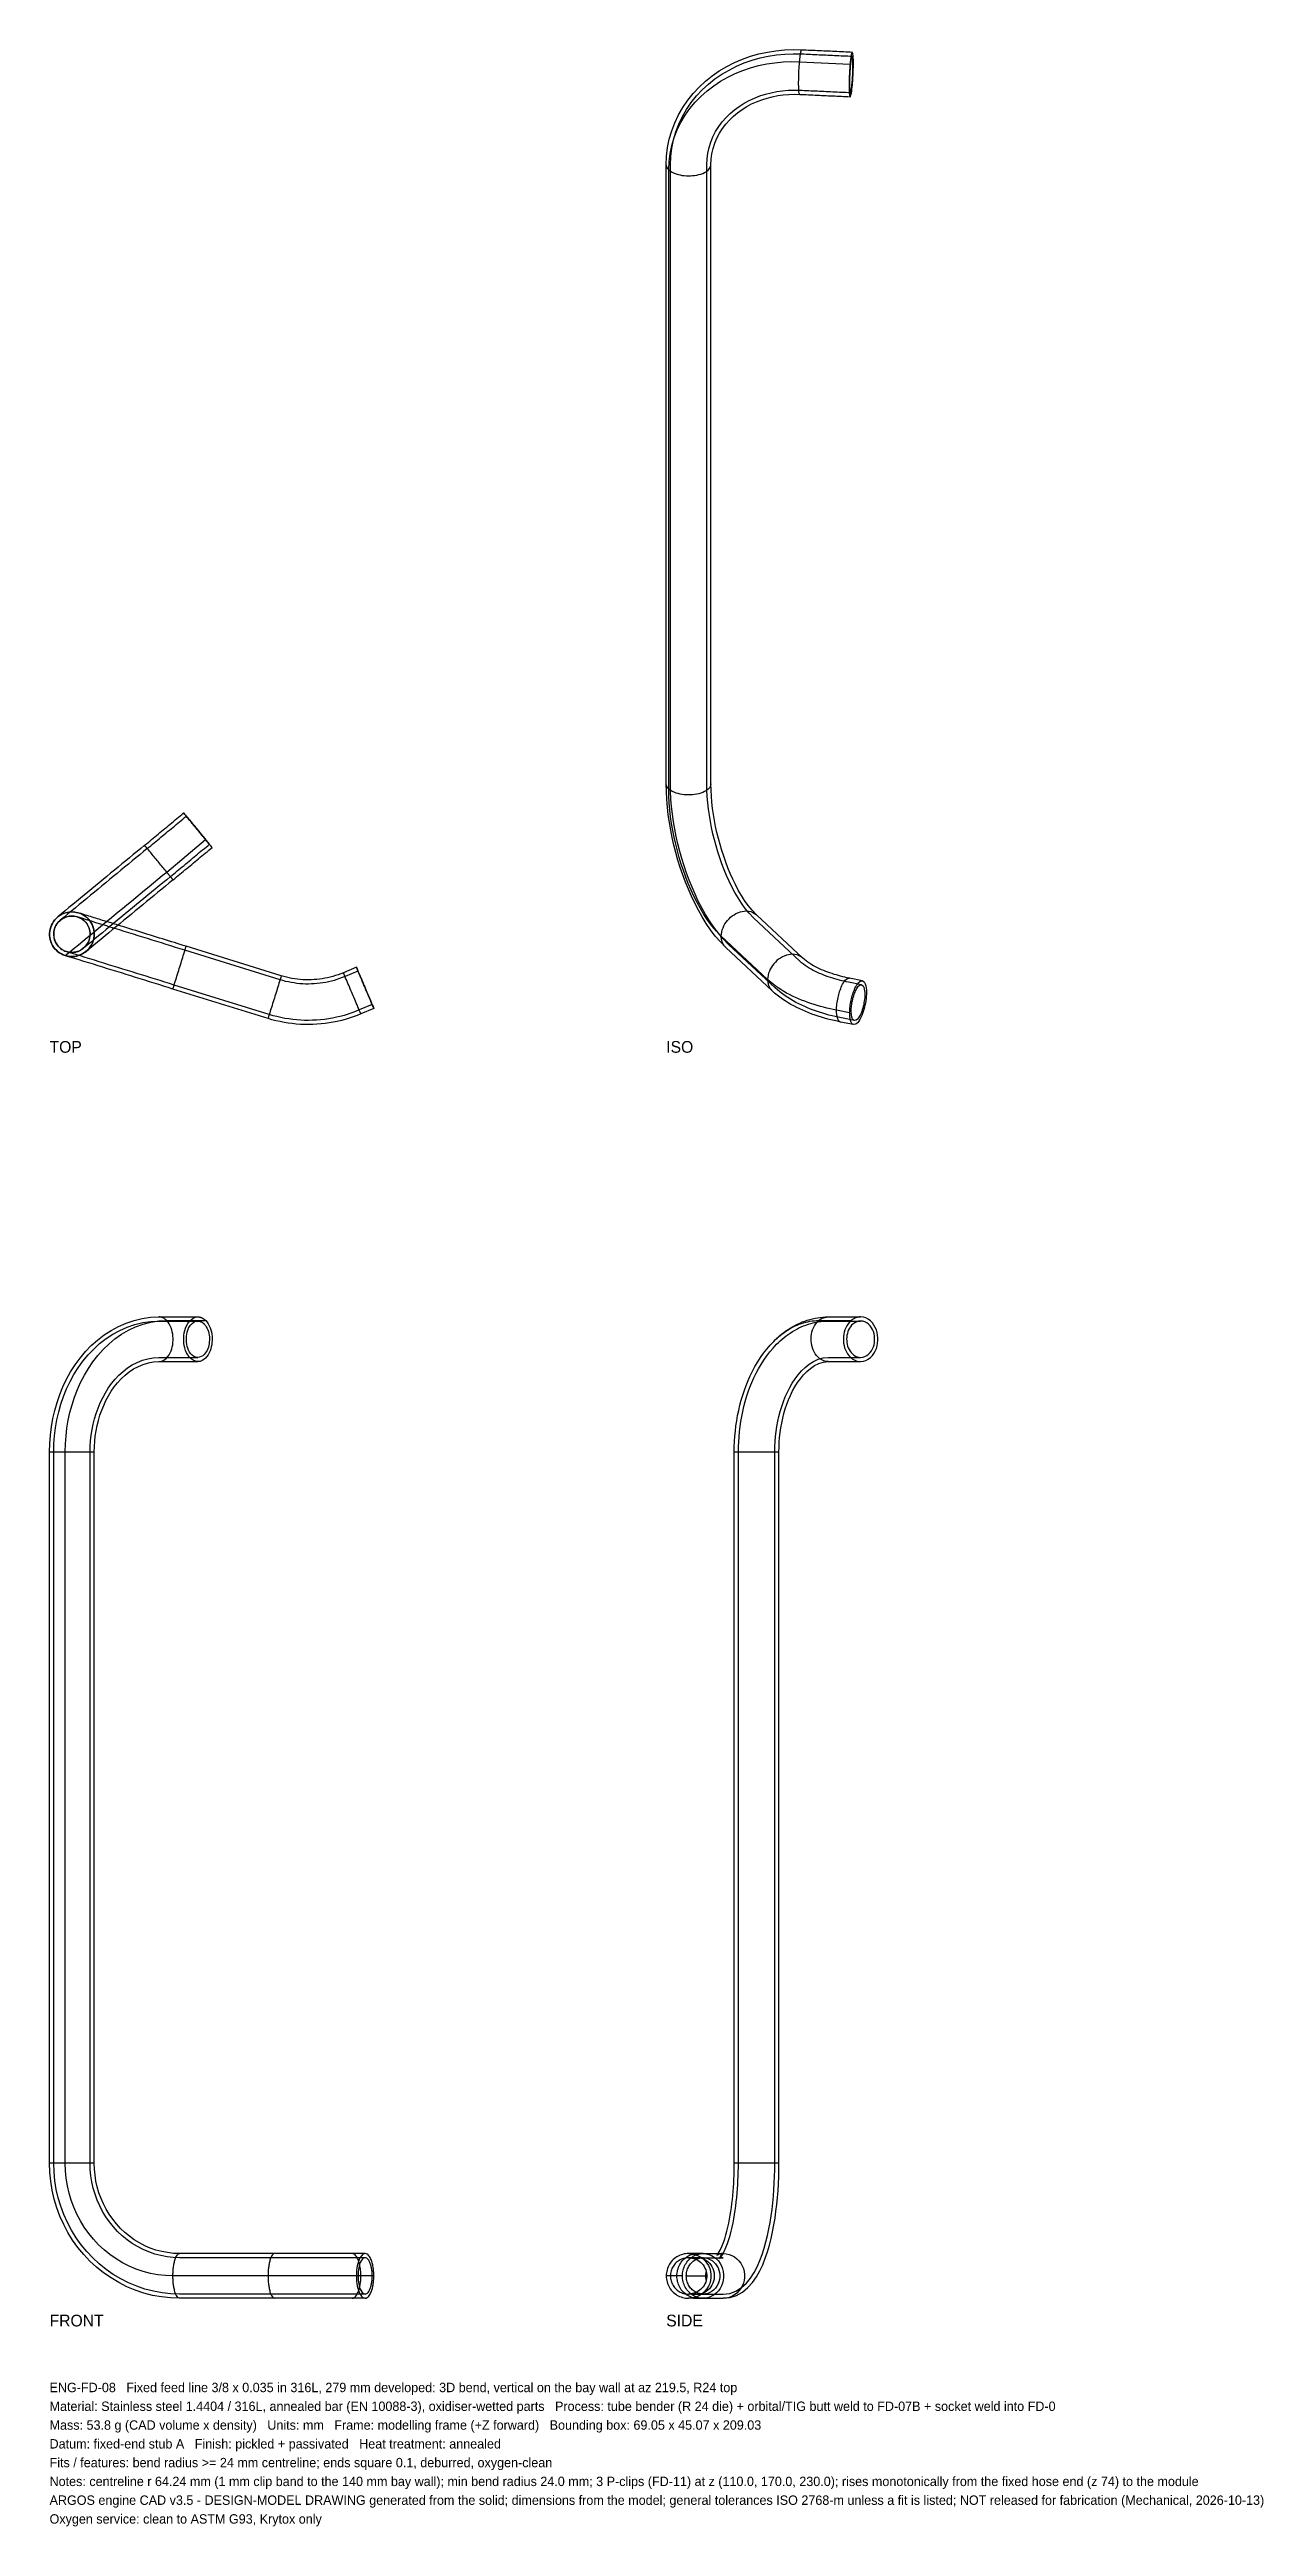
# Model space of a CAD drawing. Header units: millimetres. Extents: x 0 to 258, y -49 to 479.
import ezdxf

# ---------------------------------------------------------------- set-up
doc = ezdxf.new("R2010")
doc.units = ezdxf.units.MM
for name, color, linetype in [('FRONT_HIDDEN', 8, 'CONTINUOUS'), ('FRONT_VISIBLE', 7, 'Continuous'), ('ISO_HIDDEN', 8, 'CONTINUOUS'), ('ISO_VISIBLE', 7, 'Continuous'), ('SIDE_HIDDEN', 8, 'CONTINUOUS'), ('SIDE_VISIBLE', 7, 'Continuous'), ('TOP_HIDDEN', 8, 'CONTINUOUS'), ('TOP_VISIBLE', 7, 'Continuous')]:
    doc.layers.add(name, color=color, linetype=linetype)

msp = doc.modelspace()

# ---------------------------------------------------------------- texts
for s, p in [('ENG-FD-08   Fixed feed line 3/8 x 0.035 in 316L, 279 mm developed: 3D bend, vertical on the bay wall at az 219.5, R24 top ', (0, -20)), ('Material: Stainless steel 1.4404 / 316L, annealed bar (EN 10088-3), oxidiser-wetted parts   Process: tube bender (R 24 die) + orbital/TIG butt weld to FD-07B + socket weld into FD-0', (0, -24)), ('Mass: 53.8 g (CAD volume x density)   Units: mm   Frame: modelling frame (+Z forward)   Bounding box: 69.05 x 45.07 x 209.03', (0, -28)), ('Datum: fixed-end stub A   Finish: pickled + passivated   Heat treatment: annealed', (0, -32)), ('Fits / features: bend radius >= 24 mm centreline; ends square 0.1, deburred, oxygen-clean', (0, -36)), ('ARGOS engine CAD v3.5 - DESIGN-MODEL DRAWING generated from the solid; dimensions from the model; general tolerances ISO 2768-m unless a fit is listed; NOT released for fabrication (Mechanical, 2026-10-13)', (0, -44)), ('Notes: centreline r 64.24 mm (1 mm clip band to the 140 mm bay wall); min bend radius 24.0 mm; 3 P-clips (FD-11) at z (110.0, 170.0, 230.0); rises monotonically from the fixed hose end (z 74) to the module', (0, -40)), ('Oxygen service: clean to ASTM G93, Krytox only', (0, -48))]:
    msp.add_text(s, height=2).set_placement(p)
at = {"layer": 'FRONT_VISIBLE'}
msp.add_text('FRONT', height=2.5, dxfattribs=at).set_placement((0, -6))
at = {"layer": 'ISO_VISIBLE'}
msp.add_text('ISO', height=2.5, dxfattribs=at).set_placement((131.31, 265.28))
at = {"layer": 'SIDE_VISIBLE'}
msp.add_text('SIDE', height=2.5, dxfattribs=at).set_placement((131.31, -6))
at = {"layer": 'TOP_VISIBLE'}
msp.add_text('TOP', height=2.5, dxfattribs=at).set_placement((0, 265.28))

# ---------------------------------------------------------------- linework, layer by layer
at = {"layer": 'FRONT_HIDDEN'}
for points in [[(0.89, 180.26), (0.93, 181.98), (1.06, 183.7), (1.27, 185.41), (1.57, 187.11), (1.95, 188.79), (2.42, 190.44), (2.98, 192.07), (3.63, 193.67), (4.37, 195.23), (5.19, 196.74), (6.11, 198.2), (7.11, 199.59), (8.21, 200.92), (9.4, 202.17), (10.67, 203.33), (12.03, 204.39), (13.47, 205.34), (14.98, 206.16), (16.55, 206.86), (18.18, 207.41), (19.86, 207.81), (21.56, 208.05), (23.28, 208.14)], [(23.28, 208.14), (23.64, 208.14), (24, 208.14), (24.36, 208.14), (24.73, 208.14), (25.09, 208.14), (25.45, 208.14), (25.81, 208.14), (26.17, 208.14), (26.53, 208.14), (26.89, 208.14), (27.25, 208.14), (27.61, 208.14), (27.98, 208.14), (28.34, 208.14), (28.7, 208.14), (29.06, 208.14), (29.42, 208.14), (29.78, 208.14), (30.14, 208.14), (30.5, 208.14), (30.86, 208.14), (31.22, 208.14), (31.59, 208.14)], [(31.59, 199.5), (31.05, 199.57), (30.56, 199.78), (30.12, 200.09), (29.75, 200.48), (29.43, 200.92), (29.17, 201.39), (28.96, 201.88), (28.8, 202.4), (28.68, 202.92), (28.6, 203.46), (28.56, 203.99), (28.56, 204.53), (28.6, 205.07), (28.68, 205.6), (28.8, 206.13), (28.96, 206.64), (29.17, 207.14), (29.43, 207.61), (29.75, 208.04), (30.12, 208.43), (30.56, 208.74), (31.05, 208.95), (31.59, 209.02)], [(31.59, 200.39), (31.15, 200.45), (30.75, 200.62), (30.39, 200.87), (30.09, 201.19), (29.83, 201.54), (29.62, 201.92), (29.45, 202.33), (29.32, 202.75), (29.22, 203.17), (29.16, 203.61), (29.13, 204.04), (29.13, 204.48), (29.16, 204.92), (29.22, 205.35), (29.32, 205.78), (29.45, 206.2), (29.62, 206.6), (29.83, 206.98), (30.09, 207.34), (30.39, 207.65), (30.75, 207.91), (31.15, 208.08), (31.59, 208.14)], [(31.59, 208.14), (31.65, 208.13), (31.72, 208.13), (31.79, 208.12), (31.85, 208.11), (31.92, 208.1), (31.98, 208.09), (32.05, 208.07), (32.11, 208.05), (32.17, 208.02), (32.23, 208), (32.29, 207.97), (32.35, 207.94), (32.41, 207.91), (32.47, 207.88), (32.53, 207.84), (32.58, 207.8), (32.64, 207.77), (32.69, 207.73), (32.74, 207.68), (32.79, 207.64), (32.84, 207.6), (32.89, 207.55), (32.94, 207.5)], [(32.94, 207.5), (33.18, 207.22), (33.38, 206.91), (33.56, 206.58), (33.7, 206.24), (33.82, 205.89), (33.91, 205.53), (33.98, 205.16), (34.03, 204.8), (34.05, 204.42), (34.05, 204.05), (34.02, 203.68), (33.97, 203.31), (33.9, 202.95), (33.81, 202.59), (33.69, 202.24), (33.54, 201.9), (33.36, 201.57), (33.15, 201.27), (32.9, 200.99), (32.62, 200.75), (32.3, 200.56), (31.95, 200.43), (31.59, 200.39)], [(8.64, 180.26), (8.66, 181.46), (8.74, 182.65), (8.87, 183.83), (9.06, 185.01), (9.29, 186.18), (9.58, 187.34), (9.93, 188.48), (10.33, 189.6), (10.79, 190.71), (11.31, 191.78), (11.88, 192.83), (12.51, 193.84), (13.21, 194.81), (13.97, 195.73), (14.78, 196.6), (15.66, 197.41), (16.61, 198.14), (17.61, 198.79), (18.66, 199.34), (19.77, 199.79), (20.92, 200.12), (22.09, 200.32), (23.28, 200.39)], [(23.28, 200.39), (23.64, 200.39), (24, 200.39), (24.36, 200.39), (24.73, 200.39), (25.09, 200.39), (25.45, 200.39), (25.81, 200.39), (26.17, 200.39), (26.53, 200.39), (26.89, 200.39), (27.25, 200.39), (27.61, 200.39), (27.98, 200.39), (28.34, 200.39), (28.7, 200.39), (29.06, 200.39), (29.42, 200.39), (29.78, 200.39), (30.14, 200.39), (30.5, 200.39), (30.86, 200.39), (31.22, 200.39), (31.59, 200.39)], [(0.89, 28.76), (0.89, 180.26)], [(8.64, 28.76), (8.64, 180.26)], [(27.68, 0.89), (25.82, 0.96), (23.96, 1.16), (22.13, 1.49), (20.32, 1.96), (18.55, 2.56), (16.83, 3.28), (15.16, 4.12), (13.56, 5.08), (12.03, 6.14), (10.57, 7.31), (9.2, 8.58), (7.92, 9.94), (6.74, 11.38), (5.65, 12.9), (4.67, 14.49), (3.8, 16.14), (3.03, 17.84), (2.38, 19.59), (1.85, 21.38), (1.43, 23.2), (1.13, 25.04), (0.95, 26.9), (0.89, 28.76)], [(27.68, 8.64), (26.35, 8.69), (25.02, 8.83), (23.7, 9.08), (22.41, 9.42), (21.14, 9.86), (19.92, 10.39), (18.73, 11), (17.59, 11.7), (16.5, 12.47), (15.46, 13.32), (14.49, 14.24), (13.59, 15.23), (12.75, 16.27), (11.98, 17.37), (11.29, 18.51), (10.68, 19.7), (10.14, 20.93), (9.68, 22.18), (9.31, 23.47), (9.01, 24.77), (8.8, 26.09), (8.68, 27.43), (8.64, 28.76)], [(47.93, 8.64), (27.68, 8.64)], [(64.43, 8.64), (63.71, 8.64), (62.99, 8.64), (62.28, 8.64), (61.56, 8.64), (60.84, 8.64), (60.13, 8.64), (59.41, 8.64), (58.69, 8.64), (57.97, 8.64), (57.26, 8.64), (56.54, 8.64), (55.82, 8.64), (55.11, 8.64), (54.39, 8.64), (53.67, 8.64), (52.95, 8.64), (52.24, 8.64), (51.52, 8.64), (50.8, 8.64), (50.09, 8.64), (49.37, 8.64), (48.65, 8.64), (47.93, 8.64)], [(67.19, 8.64), (64.43, 8.64)], [(67.19, 9.53), (66.74, 9.39), (66.39, 9.07), (66.13, 8.67), (65.92, 8.25), (65.76, 7.8), (65.63, 7.35), (65.52, 6.88), (65.45, 6.42), (65.39, 5.95), (65.35, 5.47), (65.33, 5), (65.33, 4.53), (65.35, 4.05), (65.39, 3.58), (65.45, 3.11), (65.52, 2.64), (65.63, 2.18), (65.76, 1.72), (65.92, 1.28), (66.13, 0.85), (66.39, 0.46), (66.74, 0.14), (67.19, 0)], [(67.19, 8.64), (66.83, 8.52), (66.54, 8.26), (66.33, 7.94), (66.16, 7.6), (66.03, 7.24), (65.92, 6.87), (65.84, 6.49), (65.77, 6.11), (65.72, 5.73), (65.69, 5.34), (65.68, 4.96), (65.68, 4.57), (65.69, 4.18), (65.72, 3.8), (65.77, 3.42), (65.84, 3.04), (65.92, 2.66), (66.03, 2.29), (66.16, 1.93), (66.33, 1.58), (66.54, 1.26), (66.83, 1), (67.19, 0.89)], [(68.7, 4.76), (68.7, 4.96), (68.7, 5.15), (68.69, 5.34), (68.67, 5.53), (68.66, 5.73), (68.63, 5.92), (68.61, 6.11), (68.58, 6.3), (68.55, 6.49), (68.51, 6.68), (68.46, 6.87), (68.41, 7.05), (68.35, 7.24), (68.29, 7.42), (68.22, 7.6), (68.14, 7.77), (68.05, 7.94), (67.95, 8.11), (67.84, 8.26), (67.71, 8.4), (67.55, 8.52), (67.38, 8.61), (67.19, 8.64)], [(47.93, 0.89), (27.68, 0.89)], [(64.43, 0.89), (63.71, 0.89), (62.99, 0.89), (62.28, 0.89), (61.56, 0.89), (60.84, 0.89), (60.13, 0.89), (59.41, 0.89), (58.69, 0.89), (57.97, 0.89), (57.26, 0.89), (56.54, 0.89), (55.82, 0.89), (55.11, 0.89), (54.39, 0.89), (53.67, 0.89), (52.95, 0.89), (52.24, 0.89), (51.52, 0.89), (50.8, 0.89), (50.09, 0.89), (49.37, 0.89), (48.65, 0.89), (47.93, 0.89)], [(67.19, 0.89), (64.43, 0.89)], [(67.19, 0.89), (67.38, 0.92), (67.55, 1), (67.71, 1.12), (67.84, 1.26), (67.95, 1.42), (68.05, 1.58), (68.14, 1.75), (68.22, 1.93), (68.29, 2.11), (68.35, 2.29), (68.41, 2.47), (68.46, 2.66), (68.51, 2.85), (68.55, 3.04), (68.58, 3.23), (68.61, 3.42), (68.63, 3.61), (68.66, 3.8), (68.67, 3.99), (68.69, 4.18), (68.7, 4.38), (68.7, 4.57), (68.7, 4.76)]]:
    msp.add_lwpolyline(points, dxfattribs=at)
at = {"layer": 'FRONT_VISIBLE'}
for points in [[(0, 180.26), (0.04, 182.04), (0.18, 183.82), (0.4, 185.59), (0.71, 187.35), (1.11, 189.09), (1.6, 190.8), (2.19, 192.48), (2.86, 194.13), (3.63, 195.74), (4.49, 197.3), (5.45, 198.81), (6.5, 200.25), (7.64, 201.62), (8.88, 202.9), (10.2, 204.1), (11.61, 205.19), (13.11, 206.16), (14.68, 207.01), (16.31, 207.72), (18, 208.28), (19.74, 208.69), (21.5, 208.94), (23.28, 209.02)], [(3.35, 180.26), (3.39, 181.96), (3.51, 183.66), (3.71, 185.35), (3.99, 187.02), (4.35, 188.68), (4.79, 190.32), (5.32, 191.94), (5.93, 193.53), (6.62, 195.08), (7.41, 196.59), (8.27, 198.05), (9.23, 199.45), (10.27, 200.8), (11.41, 202.06), (12.63, 203.25), (13.93, 204.33), (15.32, 205.31), (16.79, 206.17), (18.32, 206.9), (19.92, 207.48), (21.57, 207.9), (23.25, 208.16), (24.94, 208.25)], [(24.94, 208.25), (24.88, 208.3), (24.83, 208.36), (24.76, 208.42), (24.7, 208.47), (24.64, 208.52), (24.57, 208.57), (24.51, 208.62), (24.44, 208.66), (24.37, 208.71), (24.3, 208.75), (24.23, 208.79), (24.15, 208.82), (24.08, 208.86), (24, 208.89), (23.93, 208.92), (23.85, 208.94), (23.77, 208.96), (23.69, 208.98), (23.61, 209), (23.53, 209.01), (23.45, 209.02), (23.36, 209.02), (23.28, 209.02)], [(23.28, 209.02), (23.64, 209.02), (24, 209.02), (24.36, 209.02), (24.73, 209.02), (25.09, 209.02), (25.45, 209.02), (25.81, 209.02), (26.17, 209.02), (26.53, 209.02), (26.89, 209.02), (27.25, 209.02), (27.61, 209.02), (27.98, 209.02), (28.34, 209.02), (28.7, 209.02), (29.06, 209.02), (29.42, 209.02), (29.78, 209.02), (30.14, 209.02), (30.5, 209.02), (30.86, 209.02), (31.22, 209.02), (31.59, 209.02)], [(23.28, 199.5), (23.73, 199.55), (24.16, 199.71), (24.55, 199.94), (24.9, 200.24), (25.2, 200.58), (25.46, 200.96), (25.68, 201.36), (25.86, 201.77), (26.01, 202.21), (26.13, 202.65), (26.22, 203.1), (26.28, 203.55), (26.31, 204), (26.31, 204.46), (26.28, 204.92), (26.23, 205.37), (26.14, 205.82), (26.03, 206.26), (25.89, 206.7), (25.71, 207.12), (25.49, 207.52), (25.24, 207.9), (24.94, 208.25)], [(24.94, 208.25), (33.25, 208.25)], [(31.59, 209.02), (31.67, 209.02), (31.75, 209.02), (31.83, 209.01), (31.91, 209), (31.99, 208.98), (32.07, 208.96), (32.15, 208.94), (32.23, 208.92), (32.31, 208.89), (32.38, 208.86), (32.46, 208.82), (32.53, 208.79), (32.6, 208.75), (32.67, 208.71), (32.74, 208.66), (32.81, 208.62), (32.88, 208.57), (32.94, 208.52), (33.01, 208.47), (33.07, 208.42), (33.13, 208.36), (33.19, 208.3), (33.25, 208.25)], [(33.25, 208.25), (33.54, 207.9), (33.8, 207.52), (34.01, 207.12), (34.19, 206.7), (34.34, 206.26), (34.45, 205.82), (34.53, 205.37), (34.59, 204.92), (34.61, 204.46), (34.61, 204), (34.58, 203.55), (34.52, 203.1), (34.44, 202.65), (34.32, 202.21), (34.17, 201.77), (33.99, 201.36), (33.77, 200.96), (33.51, 200.58), (33.21, 200.24), (32.86, 199.94), (32.47, 199.71), (32.04, 199.55), (31.59, 199.5)], [(9.53, 180.26), (9.55, 181.39), (9.62, 182.53), (9.74, 183.65), (9.92, 184.77), (10.14, 185.88), (10.41, 186.98), (10.73, 188.07), (11.11, 189.14), (11.53, 190.18), (12.01, 191.21), (12.55, 192.21), (13.14, 193.17), (13.79, 194.1), (14.5, 194.99), (15.26, 195.82), (16.09, 196.6), (16.97, 197.3), (17.91, 197.93), (18.91, 198.47), (19.95, 198.91), (21.04, 199.23), (22.15, 199.43), (23.28, 199.5)], [(23.28, 199.5), (23.64, 199.5), (24, 199.5), (24.36, 199.5), (24.73, 199.5), (25.09, 199.5), (25.45, 199.5), (25.81, 199.5), (26.17, 199.5), (26.53, 199.5), (26.89, 199.5), (27.25, 199.5), (27.61, 199.5), (27.98, 199.5), (28.34, 199.5), (28.7, 199.5), (29.06, 199.5), (29.42, 199.5), (29.78, 199.5), (30.14, 199.5), (30.5, 199.5), (30.86, 199.5), (31.22, 199.5), (31.59, 199.5)], [(0, 180.26), (0.15, 180.26), (0.29, 180.26), (0.44, 180.26), (0.58, 180.26), (0.73, 180.26), (0.87, 180.26), (1.02, 180.26), (1.17, 180.26), (1.31, 180.26), (1.46, 180.26), (1.6, 180.26), (1.75, 180.26), (1.89, 180.26), (2.04, 180.26), (2.18, 180.26), (2.33, 180.26), (2.48, 180.26), (2.62, 180.26), (2.77, 180.26), (2.91, 180.26), (3.06, 180.26), (3.2, 180.26), (3.35, 180.26)], [(0, 28.76), (0, 180.26)], [(3.35, 28.76), (3.35, 180.26)], [(3.35, 180.26), (3.62, 180.26), (3.89, 180.26), (4.16, 180.26), (4.42, 180.26), (4.69, 180.26), (4.96, 180.26), (5.23, 180.26), (5.5, 180.26), (5.77, 180.26), (6.03, 180.26), (6.3, 180.26), (6.57, 180.26), (6.84, 180.26), (7.11, 180.26), (7.38, 180.26), (7.65, 180.26), (7.91, 180.26), (8.18, 180.26), (8.45, 180.26), (8.72, 180.26), (8.99, 180.26), (9.26, 180.26), (9.53, 180.26)], [(9.53, 28.76), (9.53, 180.26)], [(3.35, 28.76), (3.2, 28.76), (3.06, 28.76), (2.91, 28.76), (2.77, 28.76), (2.62, 28.76), (2.48, 28.76), (2.33, 28.76), (2.18, 28.76), (2.04, 28.76), (1.89, 28.76), (1.75, 28.76), (1.6, 28.76), (1.46, 28.76), (1.31, 28.76), (1.17, 28.76), (1.02, 28.76), (0.87, 28.76), (0.73, 28.76), (0.58, 28.76), (0.44, 28.76), (0.29, 28.76), (0.15, 28.76), (0, 28.76)], [(27.68, 0), (25.76, 0.07), (23.84, 0.28), (21.95, 0.62), (20.08, 1.11), (18.25, 1.72), (16.47, 2.46), (14.75, 3.33), (13.1, 4.32), (11.51, 5.42), (10.01, 6.62), (8.59, 7.93), (7.27, 9.33), (6.05, 10.82), (4.92, 12.39), (3.91, 14.02), (3.01, 15.73), (2.22, 17.48), (1.54, 19.29), (0.99, 21.14), (0.56, 23.02), (0.25, 24.92), (0.06, 26.84), (0, 28.76)], [(26.27, 4.76), (24.67, 4.82), (23.08, 5), (21.5, 5.29), (19.95, 5.69), (18.43, 6.21), (16.96, 6.83), (15.53, 7.56), (14.16, 8.39), (12.85, 9.31), (11.61, 10.32), (10.43, 11.41), (9.34, 12.58), (8.33, 13.83), (7.4, 15.13), (6.57, 16.5), (5.82, 17.92), (5.17, 19.38), (4.62, 20.89), (4.16, 22.42), (3.81, 23.98), (3.55, 25.57), (3.4, 27.16), (3.35, 28.76)], [(9.53, 28.76), (9.26, 28.76), (8.99, 28.76), (8.72, 28.76), (8.45, 28.76), (8.18, 28.76), (7.91, 28.76), (7.65, 28.76), (7.38, 28.76), (7.11, 28.76), (6.84, 28.76), (6.57, 28.76), (6.3, 28.76), (6.03, 28.76), (5.77, 28.76), (5.5, 28.76), (5.23, 28.76), (4.96, 28.76), (4.69, 28.76), (4.42, 28.76), (4.16, 28.76), (3.89, 28.76), (3.62, 28.76), (3.35, 28.76)], [(27.68, 9.53), (26.41, 9.57), (25.14, 9.72), (23.88, 9.95), (22.65, 10.28), (21.44, 10.7), (20.27, 11.2), (19.14, 11.79), (18.05, 12.46), (17.01, 13.2), (16.03, 14.02), (15.1, 14.89), (14.24, 15.84), (13.44, 16.83), (12.71, 17.88), (12.05, 18.98), (11.47, 20.11), (10.96, 21.28), (10.52, 22.48), (10.16, 23.71), (9.88, 24.95), (9.69, 26.21), (9.57, 27.49), (9.53, 28.76)], [(26.27, 4.76), (26.27, 4.99), (26.28, 5.22), (26.29, 5.44), (26.3, 5.67), (26.31, 5.89), (26.33, 6.12), (26.35, 6.35), (26.38, 6.57), (26.41, 6.8), (26.44, 7.02), (26.48, 7.24), (26.52, 7.47), (26.57, 7.69), (26.62, 7.91), (26.68, 8.13), (26.75, 8.34), (26.83, 8.56), (26.92, 8.76), (27.02, 8.97), (27.14, 9.16), (27.29, 9.33), (27.47, 9.47), (27.68, 9.53)], [(47.93, 9.53), (27.68, 9.53)], [(47.93, 9.53), (47.72, 9.47), (47.54, 9.33), (47.39, 9.16), (47.27, 8.97), (47.17, 8.76), (47.08, 8.56), (47, 8.34), (46.93, 8.13), (46.87, 7.91), (46.82, 7.69), (46.77, 7.47), (46.73, 7.24), (46.69, 7.02), (46.66, 6.8), (46.63, 6.57), (46.6, 6.35), (46.58, 6.12), (46.56, 5.89), (46.55, 5.67), (46.54, 5.44), (46.53, 5.22), (46.52, 4.99), (46.52, 4.76)], [(64.43, 9.53), (63.71, 9.53), (62.99, 9.53), (62.28, 9.53), (61.56, 9.53), (60.84, 9.53), (60.13, 9.53), (59.41, 9.53), (58.69, 9.53), (57.97, 9.53), (57.26, 9.53), (56.54, 9.53), (55.82, 9.53), (55.11, 9.53), (54.39, 9.53), (53.67, 9.53), (52.95, 9.53), (52.24, 9.53), (51.52, 9.53), (50.8, 9.53), (50.09, 9.53), (49.37, 9.53), (48.65, 9.53), (47.93, 9.53)], [(66.29, 4.76), (66.29, 5), (66.28, 5.24), (66.27, 5.47), (66.25, 5.71), (66.23, 5.95), (66.2, 6.18), (66.17, 6.42), (66.14, 6.65), (66.09, 6.88), (66.05, 7.12), (65.99, 7.35), (65.93, 7.58), (65.86, 7.8), (65.78, 8.03), (65.7, 8.25), (65.6, 8.46), (65.49, 8.67), (65.37, 8.88), (65.22, 9.07), (65.06, 9.24), (64.88, 9.39), (64.66, 9.49), (64.43, 9.53)], [(67.19, 9.53), (64.43, 9.53)], [(69.05, 4.76), (69.05, 5), (69.04, 5.24), (69.03, 5.47), (69.01, 5.71), (68.99, 5.95), (68.97, 6.18), (68.94, 6.42), (68.9, 6.65), (68.86, 6.88), (68.81, 7.12), (68.75, 7.35), (68.69, 7.58), (68.62, 7.8), (68.54, 8.03), (68.46, 8.25), (68.36, 8.46), (68.25, 8.67), (68.13, 8.88), (67.99, 9.07), (67.82, 9.24), (67.64, 9.39), (67.42, 9.49), (67.19, 9.53)], [(46.52, 4.76), (26.27, 4.76)], [(27.68, 0), (27.47, 0.06), (27.29, 0.19), (27.14, 0.37), (27.02, 0.56), (26.92, 0.76), (26.83, 0.97), (26.75, 1.18), (26.68, 1.4), (26.62, 1.62), (26.57, 1.84), (26.52, 2.06), (26.48, 2.28), (26.44, 2.5), (26.41, 2.73), (26.38, 2.95), (26.35, 3.18), (26.33, 3.4), (26.31, 3.63), (26.3, 3.86), (26.29, 4.08), (26.28, 4.31), (26.27, 4.54), (26.27, 4.76)], [(47.93, 0), (27.68, 0)], [(66.29, 4.76), (65.43, 4.76), (64.57, 4.76), (63.71, 4.76), (62.85, 4.76), (61.99, 4.76), (61.13, 4.76), (60.27, 4.76), (59.41, 4.76), (58.55, 4.76), (57.69, 4.76), (56.84, 4.76), (55.98, 4.76), (55.12, 4.76), (54.26, 4.76), (53.4, 4.76), (52.54, 4.76), (51.68, 4.76), (50.82, 4.76), (49.96, 4.76), (49.1, 4.76), (48.24, 4.76), (47.38, 4.76), (46.52, 4.76)], [(46.52, 4.76), (46.52, 4.54), (46.53, 4.31), (46.54, 4.08), (46.55, 3.86), (46.56, 3.63), (46.58, 3.4), (46.6, 3.18), (46.63, 2.95), (46.66, 2.73), (46.69, 2.5), (46.73, 2.28), (46.77, 2.06), (46.82, 1.84), (46.87, 1.62), (46.93, 1.4), (47, 1.18), (47.08, 0.97), (47.17, 0.76), (47.27, 0.56), (47.39, 0.37), (47.54, 0.19), (47.72, 0.06), (47.93, 0)], [(64.43, 0), (63.71, 0), (62.99, 0), (62.28, 0), (61.56, 0), (60.84, 0), (60.13, 0), (59.41, 0), (58.69, 0), (57.97, 0), (57.26, 0), (56.54, 0), (55.82, 0), (55.11, 0), (54.39, 0), (53.67, 0), (52.95, 0), (52.24, 0), (51.52, 0), (50.8, 0), (50.09, 0), (49.37, 0), (48.65, 0), (47.93, 0)], [(64.43, 0), (64.66, 0.04), (64.88, 0.14), (65.06, 0.28), (65.22, 0.46), (65.37, 0.65), (65.49, 0.85), (65.6, 1.06), (65.7, 1.28), (65.78, 1.5), (65.86, 1.72), (65.93, 1.95), (65.99, 2.18), (66.05, 2.41), (66.09, 2.64), (66.14, 2.87), (66.17, 3.11), (66.2, 3.34), (66.23, 3.58), (66.25, 3.81), (66.27, 4.05), (66.28, 4.29), (66.29, 4.53), (66.29, 4.76)], [(67.19, 0), (64.43, 0)], [(69.05, 4.76), (66.29, 4.76)], [(67.19, 0), (67.42, 0.04), (67.64, 0.14), (67.82, 0.28), (67.99, 0.46), (68.13, 0.65), (68.25, 0.85), (68.36, 1.06), (68.46, 1.28), (68.54, 1.5), (68.62, 1.72), (68.69, 1.95), (68.75, 2.18), (68.81, 2.41), (68.86, 2.64), (68.9, 2.87), (68.94, 3.11), (68.97, 3.34), (68.99, 3.58), (69.01, 3.81), (69.03, 4.05), (69.04, 4.29), (69.05, 4.53), (69.05, 4.76)]]:
    msp.add_lwpolyline(points, dxfattribs=at)
at = {"layer": 'ISO_HIDDEN'}
for points in [[(132.2, 454.41), (132.27, 456.19), (132.48, 457.96), (132.84, 459.7), (133.34, 461.41), (133.98, 463.07), (134.74, 464.68), (135.63, 466.22), (136.64, 467.69), (137.76, 469.08), (138.98, 470.37), (140.29, 471.58), (141.69, 472.69), (143.16, 473.69), (144.69, 474.6), (146.28, 475.4), (147.92, 476.1), (149.6, 476.69), (151.31, 477.17), (153.05, 477.55), (154.81, 477.83), (156.58, 478), (158.36, 478.07), (160.14, 478.04)], [(160.14, 478.04), (160.61, 478.01), (161.08, 477.99), (161.54, 477.97), (162.01, 477.95), (162.48, 477.93), (162.94, 477.91), (163.41, 477.89), (163.88, 477.86), (164.35, 477.84), (164.81, 477.82), (165.28, 477.8), (165.75, 477.78), (166.21, 477.76), (166.68, 477.74), (167.15, 477.71), (167.62, 477.69), (168.08, 477.67), (168.55, 477.65), (169.02, 477.63), (169.48, 477.61), (169.95, 477.59), (170.42, 477.56), (170.88, 477.54)], [(139.94, 454.41), (140, 455.65), (140.16, 456.87), (140.42, 458.08), (140.79, 459.26), (141.26, 460.4), (141.83, 461.5), (142.49, 462.54), (143.22, 463.54), (144.04, 464.47), (144.92, 465.33), (145.86, 466.13), (146.86, 466.86), (147.91, 467.52), (148.99, 468.11), (150.11, 468.63), (151.26, 469.08), (152.44, 469.46), (153.64, 469.76), (154.85, 470.01), (156.07, 470.18), (157.3, 470.28), (158.54, 470.32), (159.78, 470.3)], [(159.78, 470.3), (160.24, 470.28), (160.71, 470.26), (161.18, 470.23), (161.64, 470.21), (162.11, 470.19), (162.58, 470.17), (163.05, 470.15), (163.51, 470.13), (163.98, 470.1), (164.45, 470.08), (164.91, 470.06), (165.38, 470.04), (165.85, 470.02), (166.31, 470), (166.78, 469.98), (167.25, 469.95), (167.72, 469.93), (168.18, 469.91), (168.65, 469.89), (169.12, 469.87), (169.58, 469.85), (170.05, 469.83), (170.52, 469.8)], [(132.2, 322.55), (132.2, 454.41)], [(139.94, 322.55), (139.94, 454.41)], [(144.6, 288.37), (143.46, 289.52), (142.41, 290.75), (141.43, 292.04), (140.52, 293.37), (139.68, 294.75), (138.88, 296.16), (138.14, 297.59), (137.45, 299.05), (136.81, 300.53), (136.2, 302.03), (135.64, 303.55), (135.13, 305.08), (134.65, 306.63), (134.21, 308.18), (133.81, 309.75), (133.45, 311.32), (133.14, 312.91), (132.86, 314.5), (132.63, 316.1), (132.45, 317.71), (132.31, 319.32), (132.23, 320.93), (132.2, 322.55)], [(149.89, 294.03), (148.96, 294.99), (148.11, 296.03), (147.33, 297.12), (146.61, 298.25), (145.94, 299.41), (145.31, 300.59), (144.72, 301.8), (144.17, 303.02), (143.65, 304.26), (143.17, 305.51), (142.73, 306.77), (142.31, 308.05), (141.93, 309.33), (141.58, 310.62), (141.26, 311.93), (140.97, 313.24), (140.71, 314.55), (140.49, 315.87), (140.3, 317.2), (140.15, 318.53), (140.04, 319.87), (139.97, 321.21), (139.94, 322.55)], [(159.76, 284.79), (149.89, 294.03)], [(154.47, 279.13), (144.6, 288.37)], [(170.12, 280.3), (169.64, 280.4), (169.15, 280.51), (168.67, 280.62), (168.19, 280.75), (167.71, 280.87), (167.23, 281.01), (166.75, 281.15), (166.28, 281.3), (165.81, 281.46), (165.34, 281.63), (164.88, 281.8), (164.42, 281.99), (163.96, 282.18), (163.51, 282.38), (163.06, 282.6), (162.62, 282.83), (162.18, 283.06), (161.76, 283.31), (161.33, 283.58), (160.92, 283.85), (160.52, 284.15), (160.14, 284.46), (159.76, 284.79)], [(172.9, 279.75), (170.12, 280.3)], [(168.61, 272.71), (167.94, 272.84), (167.27, 272.99), (166.61, 273.15), (165.95, 273.32), (165.29, 273.51), (164.63, 273.7), (163.98, 273.9), (163.33, 274.12), (162.69, 274.35), (162.05, 274.59), (161.41, 274.85), (160.79, 275.11), (160.16, 275.4), (159.55, 275.69), (158.94, 276.01), (158.34, 276.34), (157.75, 276.68), (157.17, 277.04), (156.6, 277.42), (156.05, 277.82), (155.51, 278.24), (154.98, 278.67), (154.47, 279.13)], [(171.39, 272.15), (168.61, 272.71)]]:
    msp.add_lwpolyline(points, dxfattribs=at)
at = {"layer": 'ISO_VISIBLE'}
for points in [[(131.31, 454.41), (131.38, 456.25), (131.6, 458.08), (131.97, 459.89), (132.49, 461.66), (133.14, 463.38), (133.93, 465.05), (134.85, 466.64), (135.89, 468.17), (137.04, 469.6), (138.3, 470.95), (139.65, 472.2), (141.09, 473.35), (142.61, 474.4), (144.2, 475.34), (145.84, 476.18), (147.53, 476.9), (149.27, 477.52), (151.04, 478.02), (152.84, 478.42), (154.67, 478.71), (156.5, 478.89), (158.34, 478.96), (160.18, 478.92)], [(131.86, 453.32), (131.93, 455.08), (132.15, 456.82), (132.51, 458.54), (133.02, 460.22), (133.66, 461.86), (134.44, 463.44), (135.34, 464.95), (136.36, 466.38), (137.48, 467.73), (138.71, 468.99), (140.02, 470.16), (141.42, 471.23), (142.88, 472.21), (144.41, 473.08), (145.99, 473.85), (147.62, 474.51), (149.28, 475.08), (150.98, 475.54), (152.7, 475.9), (154.44, 476.16), (156.19, 476.33), (157.95, 476.39), (159.71, 476.35)], [(159.73, 469.41), (159.62, 469.68), (159.57, 469.98), (159.55, 470.28), (159.53, 470.58), (159.52, 470.89), (159.51, 471.19), (159.5, 471.5), (159.5, 471.8), (159.5, 472.1), (159.51, 472.41), (159.51, 472.71), (159.52, 473.02), (159.53, 473.32), (159.54, 473.62), (159.55, 473.93), (159.56, 474.23), (159.58, 474.53), (159.6, 474.84), (159.62, 475.14), (159.64, 475.45), (159.66, 475.75), (159.68, 476.05), (159.71, 476.35)], [(159.71, 476.35), (159.72, 476.47), (159.73, 476.58), (159.74, 476.7), (159.75, 476.81), (159.77, 476.93), (159.78, 477.04), (159.79, 477.15), (159.8, 477.27), (159.82, 477.38), (159.83, 477.5), (159.85, 477.61), (159.86, 477.73), (159.88, 477.84), (159.9, 477.95), (159.92, 478.07), (159.93, 478.18), (159.96, 478.29), (159.98, 478.41), (160, 478.52), (160.03, 478.63), (160.06, 478.74), (160.11, 478.85), (160.18, 478.92)], [(159.71, 476.35), (170.45, 475.86)], [(160.18, 478.92), (160.18, 478.92), (160.18, 478.92), (160.18, 478.92), (160.18, 478.92), (160.18, 478.92), (160.18, 478.92), (160.18, 478.92), (160.18, 478.92), (160.18, 478.92), (160.18, 478.92), (160.18, 478.92), (160.18, 478.92), (160.18, 478.92), (160.18, 478.92), (160.18, 478.92), (160.18, 478.92), (160.18, 478.92), (160.18, 478.92), (160.18, 478.92), (160.18, 478.92), (160.18, 478.92), (160.18, 478.92), (160.18, 478.92)], [(160.18, 478.92), (160.65, 478.9), (161.12, 478.88), (161.59, 478.86), (162.05, 478.84), (162.52, 478.82), (162.99, 478.8), (163.45, 478.77), (163.92, 478.75), (164.39, 478.73), (164.86, 478.71), (165.32, 478.69), (165.79, 478.67), (166.26, 478.65), (166.72, 478.62), (167.19, 478.6), (167.66, 478.58), (168.12, 478.56), (168.59, 478.54), (169.06, 478.52), (169.53, 478.5), (169.99, 478.47), (170.46, 478.45), (170.93, 478.43)], [(170.45, 475.86), (170.42, 475.56), (170.4, 475.25), (170.38, 474.95), (170.36, 474.65), (170.34, 474.34), (170.32, 474.04), (170.31, 473.74), (170.29, 473.43), (170.28, 473.13), (170.27, 472.83), (170.26, 472.52), (170.25, 472.22), (170.25, 471.91), (170.25, 471.61), (170.24, 471.31), (170.25, 471), (170.25, 470.7), (170.26, 470.39), (170.27, 470.09), (170.29, 469.79), (170.32, 469.48), (170.36, 469.18), (170.48, 468.92)], [(170.5, 475.45), (170.48, 475.21), (170.46, 474.96), (170.44, 474.71), (170.42, 474.47), (170.41, 474.22), (170.39, 473.97), (170.38, 473.73), (170.37, 473.48), (170.36, 473.23), (170.35, 472.98), (170.34, 472.74), (170.34, 472.49), (170.33, 472.24), (170.33, 472), (170.33, 471.75), (170.33, 471.5), (170.33, 471.25), (170.34, 471.01), (170.35, 470.76), (170.37, 470.51), (170.39, 470.27), (170.42, 470.02), (170.52, 469.8)], [(170.93, 478.43), (170.85, 478.35), (170.81, 478.25), (170.77, 478.14), (170.74, 478.02), (170.72, 477.91), (170.7, 477.8), (170.68, 477.69), (170.66, 477.57), (170.64, 477.46), (170.62, 477.35), (170.6, 477.23), (170.59, 477.12), (170.57, 477), (170.56, 476.89), (170.55, 476.78), (170.53, 476.66), (170.52, 476.55), (170.51, 476.43), (170.49, 476.32), (170.48, 476.2), (170.47, 476.09), (170.46, 475.97), (170.45, 475.86)], [(170.48, 468.92), (170.65, 469.28), (170.73, 469.69), (170.8, 470.11), (170.85, 470.52), (170.9, 470.94), (170.94, 471.36), (170.98, 471.77), (171.01, 472.19), (171.04, 472.61), (171.06, 473.03), (171.09, 473.45), (171.11, 473.86), (171.12, 474.28), (171.14, 474.7), (171.15, 475.12), (171.15, 475.54), (171.16, 475.96), (171.16, 476.38), (171.15, 476.8), (171.13, 477.21), (171.11, 477.63), (171.06, 478.05), (170.93, 478.43)], [(170.88, 477.54), (170.82, 477.48), (170.79, 477.39), (170.76, 477.3), (170.74, 477.21), (170.72, 477.12), (170.7, 477.03), (170.68, 476.94), (170.66, 476.85), (170.65, 476.75), (170.64, 476.66), (170.62, 476.57), (170.61, 476.47), (170.6, 476.38), (170.59, 476.29), (170.57, 476.2), (170.56, 476.1), (170.55, 476.01), (170.54, 475.92), (170.53, 475.82), (170.52, 475.73), (170.51, 475.64), (170.51, 475.55), (170.5, 475.45)], [(170.52, 469.8), (170.66, 470.1), (170.73, 470.44), (170.78, 470.77), (170.82, 471.11), (170.86, 471.45), (170.89, 471.79), (170.92, 472.13), (170.95, 472.47), (170.98, 472.81), (171, 473.15), (171.02, 473.49), (171.03, 473.83), (171.05, 474.17), (171.06, 474.51), (171.06, 474.85), (171.07, 475.19), (171.07, 475.53), (171.07, 475.87), (171.06, 476.21), (171.05, 476.55), (171.03, 476.89), (171, 477.23), (170.88, 477.54)], [(140.83, 454.41), (140.88, 455.58), (141.04, 456.75), (141.29, 457.89), (141.65, 459.01), (142.1, 460.09), (142.65, 461.13), (143.27, 462.12), (143.98, 463.06), (144.76, 463.93), (145.6, 464.75), (146.5, 465.5), (147.46, 466.19), (148.45, 466.81), (149.49, 467.36), (150.55, 467.85), (151.65, 468.27), (152.77, 468.62), (153.9, 468.91), (155.06, 469.14), (156.22, 469.3), (157.39, 469.4), (158.56, 469.44), (159.73, 469.41)], [(159.73, 469.41), (159.73, 469.41), (159.73, 469.41), (159.73, 469.41), (159.73, 469.41), (159.73, 469.41), (159.73, 469.41), (159.73, 469.41), (159.73, 469.41), (159.73, 469.41), (159.73, 469.41), (159.73, 469.41), (159.73, 469.41), (159.73, 469.41), (159.73, 469.41), (159.73, 469.41), (159.73, 469.41), (159.73, 469.41), (159.73, 469.41), (159.73, 469.41), (159.73, 469.41), (159.73, 469.41), (159.73, 469.41), (159.73, 469.41)], [(159.73, 469.41), (160.2, 469.39), (160.67, 469.37), (161.13, 469.35), (161.6, 469.32), (162.07, 469.3), (162.54, 469.28), (163, 469.26), (163.47, 469.24), (163.94, 469.22), (164.4, 469.2), (164.87, 469.17), (165.34, 469.15), (165.81, 469.13), (166.27, 469.11), (166.74, 469.09), (167.21, 469.07), (167.67, 469.05), (168.14, 469.02), (168.61, 469), (169.07, 468.98), (169.54, 468.96), (170.01, 468.94), (170.48, 468.92)], [(131.31, 454.41), (131.31, 454.36), (131.31, 454.3), (131.32, 454.25), (131.33, 454.19), (131.34, 454.14), (131.35, 454.09), (131.37, 454.03), (131.39, 453.98), (131.41, 453.93), (131.43, 453.88), (131.45, 453.83), (131.48, 453.79), (131.51, 453.74), (131.54, 453.69), (131.57, 453.65), (131.6, 453.6), (131.63, 453.56), (131.67, 453.52), (131.7, 453.48), (131.74, 453.43), (131.78, 453.4), (131.82, 453.36), (131.86, 453.32)], [(131.31, 322.55), (131.31, 454.41)], [(131.86, 453.32), (132.2, 453.04), (132.58, 452.81), (132.99, 452.62), (133.4, 452.47), (133.83, 452.34), (134.26, 452.24), (134.7, 452.16), (135.14, 452.11), (135.59, 452.08), (136.03, 452.07), (136.48, 452.07), (136.92, 452.1), (137.36, 452.15), (137.8, 452.23), (138.23, 452.32), (138.66, 452.44), (139.08, 452.59), (139.49, 452.78), (139.87, 453), (140.23, 453.27), (140.53, 453.59), (140.75, 453.98), (140.83, 454.41)], [(140.83, 322.55), (140.83, 454.41)], [(131.86, 321.45), (131.86, 453.32)], [(131.86, 321.45), (131.82, 321.49), (131.78, 321.53), (131.74, 321.57), (131.7, 321.61), (131.67, 321.65), (131.63, 321.7), (131.6, 321.74), (131.57, 321.78), (131.54, 321.83), (131.51, 321.87), (131.48, 321.92), (131.45, 321.97), (131.43, 322.02), (131.41, 322.07), (131.39, 322.12), (131.37, 322.17), (131.35, 322.22), (131.34, 322.28), (131.33, 322.33), (131.32, 322.38), (131.31, 322.44), (131.31, 322.49), (131.31, 322.55)], [(143.99, 287.72), (142.83, 288.89), (141.76, 290.14), (140.76, 291.45), (139.83, 292.81), (138.96, 294.21), (138.15, 295.65), (137.39, 297.11), (136.68, 298.6), (136.02, 300.11), (135.41, 301.64), (134.83, 303.18), (134.3, 304.74), (133.81, 306.32), (133.37, 307.9), (132.96, 309.5), (132.59, 311.1), (132.27, 312.72), (131.99, 314.34), (131.75, 315.97), (131.56, 317.61), (131.42, 319.25), (131.34, 320.9), (131.31, 322.55)], [(140.83, 322.55), (140.75, 322.11), (140.53, 321.73), (140.23, 321.4), (139.87, 321.13), (139.49, 320.91), (139.08, 320.73), (138.66, 320.58), (138.23, 320.46), (137.8, 320.36), (137.36, 320.29), (136.92, 320.24), (136.48, 320.21), (136.03, 320.2), (135.59, 320.21), (135.14, 320.25), (134.7, 320.3), (134.26, 320.38), (133.83, 320.48), (133.4, 320.6), (132.99, 320.76), (132.58, 320.95), (132.2, 321.18), (131.86, 321.45)], [(150.5, 294.68), (149.59, 295.62), (148.77, 296.64), (148.01, 297.7), (147.31, 298.81), (146.66, 299.94), (146.05, 301.1), (145.47, 302.28), (144.94, 303.47), (144.44, 304.68), (143.98, 305.91), (143.54, 307.14), (143.14, 308.39), (142.77, 309.64), (142.42, 310.9), (142.11, 312.18), (141.83, 313.45), (141.58, 314.74), (141.37, 316.03), (141.18, 317.33), (141.03, 318.63), (140.93, 319.93), (140.86, 321.24), (140.83, 322.55)], [(143.03, 290.11), (142, 291.16), (141.05, 292.3), (140.17, 293.48), (139.35, 294.72), (138.59, 295.98), (137.88, 297.28), (137.21, 298.6), (136.59, 299.94), (136.01, 301.3), (135.47, 302.68), (134.97, 304.07), (134.5, 305.47), (134.07, 306.89), (133.68, 308.31), (133.32, 309.74), (133, 311.19), (132.71, 312.64), (132.46, 314.1), (132.25, 315.56), (132.08, 317.03), (131.96, 318.5), (131.88, 319.98), (131.86, 321.45)], [(143.03, 290.11), (143.06, 290.57), (143.13, 291.03), (143.25, 291.48), (143.4, 291.91), (143.6, 292.33), (143.82, 292.73), (144.08, 293.12), (144.37, 293.48), (144.68, 293.83), (145.02, 294.14), (145.38, 294.43), (145.76, 294.69), (146.16, 294.93), (146.58, 295.12), (147.02, 295.28), (147.46, 295.4), (147.92, 295.47), (148.38, 295.49), (148.85, 295.45), (149.3, 295.35), (149.73, 295.19), (150.14, 294.96), (150.5, 294.68)], [(160.37, 285.44), (150.5, 294.68)], [(152.9, 280.87), (143.03, 290.11)], [(143.99, 287.72), (143.91, 287.8), (143.83, 287.89), (143.75, 287.97), (143.68, 288.06), (143.61, 288.16), (143.55, 288.25), (143.49, 288.35), (143.43, 288.45), (143.38, 288.55), (143.33, 288.65), (143.28, 288.76), (143.24, 288.87), (143.2, 288.98), (143.17, 289.09), (143.14, 289.2), (143.11, 289.31), (143.09, 289.42), (143.07, 289.53), (143.06, 289.65), (143.04, 289.76), (143.04, 289.88), (143.03, 289.99), (143.03, 290.11)], [(153.86, 278.48), (143.99, 287.72)], [(160.37, 285.44), (160.01, 285.72), (159.61, 285.95), (159.17, 286.11), (158.72, 286.21), (158.26, 286.25), (157.8, 286.23), (157.34, 286.16), (156.89, 286.04), (156.45, 285.88), (156.04, 285.69), (155.63, 285.46), (155.25, 285.19), (154.89, 284.9), (154.55, 284.59), (154.24, 284.24), (153.95, 283.88), (153.7, 283.5), (153.47, 283.09), (153.28, 282.67), (153.12, 282.24), (153, 281.79), (152.93, 281.33), (152.9, 280.87)], [(170.3, 281.18), (169.83, 281.27), (169.37, 281.37), (168.9, 281.48), (168.44, 281.6), (167.99, 281.72), (167.53, 281.85), (167.07, 281.98), (166.62, 282.13), (166.17, 282.28), (165.72, 282.43), (165.28, 282.6), (164.84, 282.78), (164.4, 282.96), (163.96, 283.15), (163.54, 283.36), (163.11, 283.57), (162.69, 283.8), (162.28, 284.03), (161.88, 284.28), (161.48, 284.55), (161.1, 284.83), (160.73, 285.12), (160.37, 285.44)], [(167.58, 274.33), (166.89, 274.47), (166.2, 274.63), (165.51, 274.79), (164.83, 274.97), (164.14, 275.15), (163.47, 275.35), (162.79, 275.55), (162.12, 275.77), (161.45, 276.01), (160.79, 276.25), (160.13, 276.51), (159.47, 276.78), (158.83, 277.07), (158.19, 277.37), (157.56, 277.68), (156.93, 278.01), (156.32, 278.36), (155.71, 278.73), (155.12, 279.12), (154.54, 279.52), (153.98, 279.95), (153.43, 280.4), (152.9, 280.87)], [(152.9, 280.87), (152.9, 280.75), (152.91, 280.64), (152.92, 280.52), (152.93, 280.41), (152.95, 280.29), (152.96, 280.18), (152.99, 280.07), (153.01, 279.96), (153.04, 279.85), (153.08, 279.74), (153.11, 279.63), (153.16, 279.52), (153.2, 279.41), (153.25, 279.31), (153.3, 279.21), (153.36, 279.11), (153.42, 279.01), (153.49, 278.92), (153.55, 278.82), (153.63, 278.73), (153.7, 278.65), (153.78, 278.56), (153.86, 278.48)], [(167.58, 274.33), (167.59, 274.67), (167.6, 275.01), (167.63, 275.34), (167.67, 275.68), (167.71, 276.02), (167.76, 276.35), (167.82, 276.68), (167.89, 277.02), (167.96, 277.35), (168.04, 277.67), (168.13, 278), (168.23, 278.32), (168.34, 278.64), (168.46, 278.96), (168.58, 279.28), (168.72, 279.58), (168.87, 279.89), (169.04, 280.18), (169.22, 280.46), (169.43, 280.73), (169.68, 280.97), (169.96, 281.14), (170.3, 281.18)], [(173.08, 280.62), (170.3, 281.18)], [(170.36, 273.78), (170.37, 274.12), (170.39, 274.45), (170.41, 274.79), (170.45, 275.13), (170.49, 275.46), (170.54, 275.8), (170.6, 276.13), (170.67, 276.46), (170.74, 276.79), (170.83, 277.12), (170.92, 277.45), (171.01, 277.77), (171.12, 278.09), (171.24, 278.41), (171.37, 278.72), (171.5, 279.03), (171.65, 279.33), (171.82, 279.63), (172.01, 279.91), (172.22, 280.18), (172.46, 280.41), (172.75, 280.59), (173.08, 280.62)], [(170.7, 274.18), (170.7, 274.46), (170.72, 274.73), (170.74, 275.01), (170.76, 275.28), (170.8, 275.55), (170.84, 275.83), (170.89, 276.1), (170.94, 276.37), (171.01, 276.64), (171.07, 276.9), (171.15, 277.17), (171.23, 277.43), (171.31, 277.69), (171.41, 277.95), (171.51, 278.2), (171.62, 278.46), (171.75, 278.7), (171.88, 278.94), (172.03, 279.17), (172.2, 279.39), (172.4, 279.58), (172.63, 279.72), (172.9, 279.75)], [(173.08, 280.62), (173.45, 280.37), (173.67, 279.97), (173.8, 279.53), (173.88, 279.08), (173.92, 278.62), (173.93, 278.16), (173.92, 277.7), (173.9, 277.24), (173.85, 276.78), (173.79, 276.33), (173.71, 275.88), (173.62, 275.42), (173.52, 274.98), (173.4, 274.53), (173.27, 274.09), (173.12, 273.66), (172.95, 273.23), (172.76, 272.81), (172.55, 272.4), (172.31, 272.01), (172.02, 271.66), (171.66, 271.37), (171.22, 271.28)], [(172.9, 279.75), (173.21, 279.55), (173.39, 279.22), (173.49, 278.86), (173.56, 278.49), (173.59, 278.12), (173.6, 277.75), (173.59, 277.37), (173.57, 277), (173.53, 276.63), (173.48, 276.26), (173.42, 275.89), (173.35, 275.52), (173.26, 275.16), (173.17, 274.8), (173.06, 274.44), (172.94, 274.09), (172.8, 273.74), (172.65, 273.4), (172.48, 273.07), (172.28, 272.75), (172.04, 272.46), (171.75, 272.23), (171.39, 272.15)], [(168.44, 271.83), (167.75, 271.98), (167.06, 272.13), (166.37, 272.3), (165.69, 272.47), (165.01, 272.66), (164.34, 272.86), (163.66, 273.07), (162.99, 273.3), (162.33, 273.53), (161.67, 273.78), (161.02, 274.05), (160.37, 274.33), (159.73, 274.62), (159.09, 274.93), (158.47, 275.25), (157.85, 275.59), (157.24, 275.95), (156.65, 276.32), (156.06, 276.72), (155.49, 277.13), (154.93, 277.56), (154.39, 278.01), (153.86, 278.48)], [(170.36, 273.78), (167.58, 274.33)], [(168.44, 271.83), (168.32, 271.87), (168.22, 271.93), (168.13, 272.01), (168.05, 272.11), (167.98, 272.21), (167.92, 272.31), (167.87, 272.42), (167.83, 272.54), (167.79, 272.65), (167.75, 272.77), (167.72, 272.89), (167.7, 273), (167.68, 273.12), (167.66, 273.24), (167.64, 273.36), (167.63, 273.48), (167.61, 273.6), (167.6, 273.73), (167.6, 273.85), (167.59, 273.97), (167.59, 274.09), (167.58, 274.21), (167.58, 274.33)], [(171.22, 271.28), (168.44, 271.83)], [(171.22, 271.28), (171.1, 271.32), (171, 271.38), (170.91, 271.46), (170.83, 271.55), (170.76, 271.65), (170.7, 271.76), (170.65, 271.87), (170.61, 271.98), (170.57, 272.1), (170.54, 272.21), (170.51, 272.33), (170.48, 272.45), (170.46, 272.57), (170.44, 272.69), (170.42, 272.81), (170.41, 272.93), (170.4, 273.05), (170.39, 273.17), (170.38, 273.29), (170.37, 273.41), (170.37, 273.54), (170.37, 273.66), (170.36, 273.78)], [(171.39, 272.15), (171.3, 272.18), (171.21, 272.23), (171.14, 272.3), (171.08, 272.37), (171.02, 272.46), (170.97, 272.54), (170.93, 272.63), (170.9, 272.72), (170.86, 272.82), (170.84, 272.91), (170.81, 273.01), (170.79, 273.1), (170.77, 273.2), (170.76, 273.3), (170.74, 273.4), (170.73, 273.49), (170.72, 273.59), (170.71, 273.69), (170.71, 273.79), (170.7, 273.89), (170.7, 273.99), (170.7, 274.09), (170.7, 274.18)]]:
    msp.add_lwpolyline(points, dxfattribs=at)
at = {"layer": 'SIDE_HIDDEN'}
for points in [[(154.82, 203.18), (155.2, 203.56), (155.6, 203.93), (156, 204.28), (156.41, 204.63), (156.84, 204.96), (157.27, 205.28), (157.72, 205.58), (158.17, 205.88), (158.63, 206.15), (159.1, 206.41), (159.58, 206.66), (160.07, 206.89), (160.57, 207.1), (161.07, 207.29), (161.58, 207.46), (162.1, 207.62), (162.62, 207.76), (163.14, 207.87), (163.67, 207.97), (164.21, 208.04), (164.74, 208.09), (165.28, 208.13), (165.82, 208.14)], [(165.82, 208.14), (166.12, 208.14), (166.42, 208.14), (166.72, 208.14), (167.02, 208.14), (167.32, 208.14), (167.62, 208.14), (167.92, 208.14), (168.22, 208.14), (168.52, 208.14), (168.81, 208.14), (169.11, 208.14), (169.41, 208.14), (169.71, 208.14), (170.01, 208.14), (170.31, 208.14), (170.61, 208.14), (170.91, 208.14), (171.21, 208.14), (171.51, 208.14), (171.81, 208.14), (172.11, 208.14), (172.41, 208.14), (172.71, 208.14)], [(146.68, 180.26), (146.7, 181.35), (146.74, 182.43), (146.81, 183.51), (146.91, 184.59), (147.03, 185.66), (147.19, 186.73), (147.38, 187.8), (147.59, 188.86), (147.84, 189.92), (148.12, 190.97), (148.42, 192), (148.76, 193.03), (149.13, 194.05), (149.54, 195.05), (149.98, 196.04), (150.45, 197.02), (150.96, 197.97), (151.51, 198.91), (152.09, 199.82), (152.71, 200.71), (153.37, 201.57), (154.08, 202.39), (154.82, 203.18)], [(154.43, 180.26), (154.45, 181.36), (154.5, 182.45), (154.59, 183.54), (154.71, 184.62), (154.87, 185.7), (155.07, 186.78), (155.31, 187.84), (155.58, 188.9), (155.9, 189.95), (156.26, 190.98), (156.66, 192), (157.1, 193), (157.6, 193.97), (158.15, 194.92), (158.75, 195.83), (159.4, 196.7), (160.12, 197.52), (160.91, 198.28), (161.76, 198.96), (162.69, 199.54), (163.68, 200), (164.73, 200.29), (165.82, 200.39)], [(165.82, 200.39), (166.12, 200.39), (166.42, 200.39), (166.72, 200.39), (167.02, 200.39), (167.32, 200.39), (167.62, 200.39), (167.92, 200.39), (168.22, 200.39), (168.52, 200.39), (168.81, 200.39), (169.11, 200.39), (169.41, 200.39), (169.71, 200.39), (170.01, 200.39), (170.31, 200.39), (170.61, 200.39), (170.91, 200.39), (171.21, 200.39), (171.51, 200.39), (171.81, 200.39), (172.11, 200.39), (172.41, 200.39), (172.71, 200.39)], [(146.68, 28.76), (146.68, 180.26)], [(154.43, 28.76), (154.43, 180.26)], [(142.66, 8.43), (143.22, 9.15), (143.65, 9.95), (144.03, 10.79), (144.35, 11.64), (144.64, 12.51), (144.9, 13.38), (145.13, 14.27), (145.34, 15.16), (145.53, 16.05), (145.7, 16.95), (145.85, 17.85), (145.99, 18.75), (146.12, 19.65), (146.23, 20.56), (146.33, 21.47), (146.41, 22.38), (146.48, 23.29), (146.54, 24.2), (146.59, 25.11), (146.63, 26.02), (146.66, 26.94), (146.68, 27.85), (146.68, 28.76)], [(143.44, 0.89), (144.83, 1.05), (146.15, 1.53), (147.35, 2.27), (148.39, 3.21), (149.28, 4.3), (150.04, 5.48), (150.7, 6.72), (151.26, 8.01), (151.75, 9.33), (152.18, 10.67), (152.55, 12.03), (152.88, 13.39), (153.17, 14.77), (153.43, 16.15), (153.65, 17.54), (153.84, 18.94), (154, 20.34), (154.13, 21.74), (154.24, 23.14), (154.32, 24.54), (154.38, 25.95), (154.42, 27.36), (154.43, 28.76)], [(136.07, 8.64), (135.81, 8.63), (135.54, 8.6), (135.28, 8.56), (135.02, 8.49), (134.77, 8.41), (134.53, 8.32), (134.29, 8.2), (134.06, 8.07), (133.84, 7.93), (133.63, 7.77), (133.43, 7.59), (133.24, 7.41), (133.07, 7.21), (132.91, 7), (132.76, 6.78), (132.63, 6.54), (132.52, 6.31), (132.42, 6.06), (132.34, 5.81), (132.28, 5.55), (132.23, 5.29), (132.21, 5.03), (132.2, 4.76)], [(136.07, 9.53), (136.72, 9.48), (137.35, 9.35), (137.97, 9.13), (138.54, 8.83), (139.08, 8.46), (139.55, 8.01), (139.96, 7.51), (140.3, 6.95), (140.56, 6.36), (140.73, 5.73), (140.82, 5.09), (140.82, 4.44), (140.73, 3.79), (140.56, 3.17), (140.3, 2.57), (139.96, 2.02), (139.55, 1.51), (139.08, 1.07), (138.54, 0.69), (137.97, 0.39), (137.35, 0.18), (136.72, 0.04), (136.07, 0)], [(137.98, 8.64), (137.89, 8.64), (137.81, 8.64), (137.73, 8.64), (137.65, 8.64), (137.56, 8.64), (137.48, 8.64), (137.4, 8.64), (137.31, 8.64), (137.23, 8.64), (137.15, 8.64), (137.07, 8.64), (136.98, 8.64), (136.9, 8.64), (136.82, 8.64), (136.73, 8.64), (136.65, 8.64), (136.57, 8.64), (136.48, 8.64), (136.4, 8.64), (136.32, 8.64), (136.24, 8.64), (136.15, 8.64), (136.07, 8.64)], [(137.15, 8.64), (137.1, 8.64), (137.06, 8.64), (137.01, 8.64), (136.96, 8.64), (136.91, 8.64), (136.87, 8.64), (136.82, 8.64), (136.77, 8.64), (136.73, 8.64), (136.68, 8.64), (136.63, 8.64), (136.59, 8.64), (136.54, 8.64), (136.49, 8.64), (136.45, 8.64), (136.4, 8.64), (136.35, 8.64), (136.3, 8.64), (136.26, 8.64), (136.21, 8.64), (136.16, 8.64), (136.12, 8.64), (136.07, 8.64)], [(136.07, 8.64), (136.14, 8.64), (136.21, 8.63), (136.29, 8.63), (136.36, 8.63), (136.43, 8.62), (136.5, 8.61), (136.57, 8.6), (136.64, 8.59), (136.71, 8.58), (136.78, 8.57), (136.86, 8.56), (136.93, 8.54), (137, 8.52), (137.07, 8.51), (137.13, 8.49), (137.2, 8.47), (137.27, 8.44), (137.34, 8.42), (137.41, 8.4), (137.47, 8.37), (137.54, 8.35), (137.61, 8.32), (137.67, 8.29)], [(137.15, 8.64), (143.44, 8.64)], [(137.98, 9.53), (139.15, 9.53)], [(139.15, 8.64), (137.98, 8.64)], [(143.44, 9.53), (143.37, 9.52), (143.31, 9.52), (143.25, 9.52), (143.19, 9.51), (143.13, 9.51), (143.06, 9.5), (143, 9.49), (142.94, 9.48), (142.88, 9.47), (142.82, 9.45), (142.76, 9.44), (142.7, 9.42), (142.64, 9.4), (142.58, 9.38), (142.52, 9.36), (142.46, 9.33), (142.41, 9.31), (142.35, 9.28), (142.29, 9.25), (142.24, 9.22), (142.19, 9.19), (142.14, 9.15), (142.09, 9.11)], [(142.09, 9.11), (142.1, 9.13), (142.12, 9.15), (142.13, 9.16), (142.15, 9.18), (142.16, 9.2), (142.18, 9.21), (142.19, 9.23), (142.2, 9.25), (142.22, 9.27), (142.23, 9.28), (142.25, 9.3), (142.26, 9.32), (142.27, 9.34), (142.29, 9.36), (142.3, 9.38), (142.31, 9.39), (142.32, 9.41), (142.34, 9.43), (142.35, 9.45), (142.36, 9.47), (142.38, 9.49), (142.39, 9.51), (142.4, 9.53)], [(143.44, 8.64), (143.4, 8.64), (143.37, 8.63), (143.33, 8.63), (143.3, 8.63), (143.26, 8.63), (143.23, 8.62), (143.19, 8.62), (143.16, 8.61), (143.12, 8.61), (143.09, 8.6), (143.05, 8.59), (143.02, 8.58), (142.98, 8.57), (142.95, 8.56), (142.91, 8.55), (142.88, 8.54), (142.85, 8.53), (142.81, 8.52), (142.78, 8.5), (142.75, 8.49), (142.72, 8.47), (142.69, 8.45), (142.66, 8.43)], [(132.2, 4.76), (132.21, 4.5), (132.23, 4.24), (132.28, 3.97), (132.34, 3.72), (132.42, 3.47), (132.52, 3.22), (132.63, 2.98), (132.76, 2.75), (132.91, 2.53), (133.07, 2.32), (133.24, 2.12), (133.43, 1.93), (133.63, 1.76), (133.84, 1.6), (134.06, 1.45), (134.29, 1.32), (134.53, 1.21), (134.77, 1.11), (135.02, 1.03), (135.28, 0.97), (135.54, 0.93), (135.81, 0.9), (136.07, 0.89)], [(137.67, 1.24), (137.61, 1.21), (137.54, 1.18), (137.47, 1.15), (137.41, 1.13), (137.34, 1.1), (137.27, 1.08), (137.2, 1.06), (137.13, 1.04), (137.07, 1.02), (137, 1), (136.93, 0.98), (136.86, 0.97), (136.78, 0.96), (136.71, 0.94), (136.64, 0.93), (136.57, 0.92), (136.5, 0.91), (136.43, 0.91), (136.36, 0.9), (136.29, 0.9), (136.21, 0.89), (136.14, 0.89), (136.07, 0.89)], [(137.98, 0.89), (137.89, 0.89), (137.81, 0.89), (137.73, 0.89), (137.65, 0.89), (137.56, 0.89), (137.48, 0.89), (137.4, 0.89), (137.31, 0.89), (137.23, 0.89), (137.15, 0.89), (137.07, 0.89), (136.98, 0.89), (136.9, 0.89), (136.82, 0.89), (136.73, 0.89), (136.65, 0.89), (136.57, 0.89), (136.48, 0.89), (136.4, 0.89), (136.32, 0.89), (136.24, 0.89), (136.15, 0.89), (136.07, 0.89)], [(137.15, 0.89), (137.1, 0.89), (137.06, 0.89), (137.01, 0.89), (136.96, 0.89), (136.91, 0.89), (136.87, 0.89), (136.82, 0.89), (136.77, 0.89), (136.73, 0.89), (136.68, 0.89), (136.63, 0.89), (136.59, 0.89), (136.54, 0.89), (136.49, 0.89), (136.45, 0.89), (136.4, 0.89), (136.35, 0.89), (136.3, 0.89), (136.26, 0.89), (136.21, 0.89), (136.16, 0.89), (136.12, 0.89), (136.07, 0.89)], [(137.15, 0.89), (143.44, 0.89)], [(139.15, 0.89), (137.98, 0.89)], [(137.98, 0), (139.15, 0)]]:
    msp.add_lwpolyline(points, dxfattribs=at)
at = {"layer": 'SIDE_VISIBLE'}
for points in [[(154.19, 203.81), (154.59, 204.21), (155.01, 204.59), (155.44, 204.97), (155.87, 205.33), (156.32, 205.68), (156.78, 206.02), (157.25, 206.34), (157.73, 206.65), (158.22, 206.94), (158.72, 207.22), (159.23, 207.47), (159.74, 207.71), (160.27, 207.94), (160.8, 208.14), (161.34, 208.32), (161.88, 208.48), (162.44, 208.63), (162.99, 208.75), (163.55, 208.85), (164.12, 208.92), (164.68, 208.98), (165.25, 209.01), (165.82, 209.02)], [(154.19, 203.81), (154.52, 204.14), (154.87, 204.46), (155.22, 204.78), (155.58, 205.08), (155.95, 205.38), (156.33, 205.66), (156.72, 205.93), (157.11, 206.19), (157.52, 206.44), (157.93, 206.68), (158.35, 206.9), (158.77, 207.1), (159.2, 207.29), (159.64, 207.47), (160.09, 207.63), (160.54, 207.77), (161, 207.89), (161.46, 208), (161.92, 208.09), (162.39, 208.16), (162.86, 208.21), (163.33, 208.24), (163.81, 208.25)], [(165.82, 199.5), (165.34, 199.54), (164.87, 199.66), (164.43, 199.85), (164.02, 200.11), (163.65, 200.42), (163.32, 200.77), (163.03, 201.16), (162.79, 201.57), (162.58, 202.01), (162.42, 202.46), (162.29, 202.93), (162.21, 203.4), (162.16, 203.88), (162.15, 204.37), (162.17, 204.85), (162.24, 205.33), (162.34, 205.8), (162.48, 206.26), (162.67, 206.71), (162.89, 207.13), (163.15, 207.54), (163.46, 207.91), (163.81, 208.25)], [(163.81, 208.25), (163.88, 208.31), (163.95, 208.37), (164.03, 208.42), (164.11, 208.48), (164.19, 208.53), (164.27, 208.58), (164.35, 208.63), (164.44, 208.68), (164.52, 208.72), (164.61, 208.76), (164.7, 208.8), (164.79, 208.83), (164.88, 208.87), (164.97, 208.9), (165.06, 208.92), (165.16, 208.95), (165.25, 208.97), (165.34, 208.98), (165.44, 209), (165.53, 209.01), (165.63, 209.02), (165.72, 209.02), (165.82, 209.02)], [(163.81, 208.25), (170.69, 208.25)], [(165.82, 209.02), (166.12, 209.02), (166.42, 209.02), (166.72, 209.02), (167.02, 209.02), (167.32, 209.02), (167.62, 209.02), (167.92, 209.02), (168.22, 209.02), (168.52, 209.02), (168.81, 209.02), (169.11, 209.02), (169.41, 209.02), (169.71, 209.02), (170.01, 209.02), (170.31, 209.02), (170.61, 209.02), (170.91, 209.02), (171.21, 209.02), (171.51, 209.02), (171.81, 209.02), (172.11, 209.02), (172.41, 209.02), (172.71, 209.02)], [(170.69, 208.25), (170.34, 207.91), (170.04, 207.54), (169.77, 207.13), (169.55, 206.71), (169.37, 206.26), (169.23, 205.8), (169.12, 205.33), (169.06, 204.85), (169.03, 204.37), (169.04, 203.88), (169.09, 203.4), (169.18, 202.93), (169.3, 202.46), (169.47, 202.01), (169.67, 201.57), (169.92, 201.16), (170.21, 200.77), (170.54, 200.42), (170.91, 200.11), (171.32, 199.85), (171.76, 199.66), (172.23, 199.54), (172.71, 199.5)], [(171.07, 207.5), (170.79, 207.23), (170.54, 206.93), (170.32, 206.6), (170.14, 206.25), (169.99, 205.89), (169.88, 205.51), (169.79, 205.13), (169.74, 204.74), (169.72, 204.35), (169.73, 203.95), (169.77, 203.56), (169.84, 203.18), (169.94, 202.8), (170.07, 202.43), (170.24, 202.07), (170.44, 201.74), (170.67, 201.42), (170.94, 201.14), (171.24, 200.88), (171.58, 200.68), (171.94, 200.52), (172.32, 200.42), (172.71, 200.39)], [(172.71, 209.02), (172.61, 209.02), (172.52, 209.02), (172.42, 209.01), (172.32, 209), (172.23, 208.98), (172.14, 208.97), (172.04, 208.95), (171.95, 208.92), (171.86, 208.9), (171.77, 208.87), (171.68, 208.83), (171.59, 208.8), (171.5, 208.76), (171.41, 208.72), (171.33, 208.68), (171.24, 208.63), (171.16, 208.58), (171.08, 208.53), (171, 208.48), (170.92, 208.42), (170.84, 208.37), (170.77, 208.31), (170.69, 208.25)], [(172.71, 208.14), (172.63, 208.13), (172.55, 208.13), (172.47, 208.12), (172.4, 208.11), (172.32, 208.1), (172.24, 208.09), (172.17, 208.07), (172.09, 208.05), (172.02, 208.03), (171.94, 208.01), (171.87, 207.98), (171.8, 207.95), (171.72, 207.92), (171.65, 207.89), (171.58, 207.85), (171.51, 207.81), (171.45, 207.78), (171.38, 207.73), (171.32, 207.69), (171.25, 207.65), (171.19, 207.6), (171.13, 207.55), (171.07, 207.5)], [(172.71, 199.5), (173.28, 199.56), (173.83, 199.73), (174.34, 200), (174.8, 200.35), (175.2, 200.77), (175.54, 201.24), (175.82, 201.74), (176.05, 202.28), (176.21, 202.83), (176.32, 203.4), (176.38, 203.97), (176.38, 204.55), (176.32, 205.13), (176.21, 205.7), (176.05, 206.25), (175.82, 206.78), (175.54, 207.29), (175.2, 207.76), (174.8, 208.17), (174.34, 208.53), (173.83, 208.8), (173.28, 208.97), (172.71, 209.02)], [(172.71, 200.39), (173.17, 200.44), (173.62, 200.58), (174.04, 200.79), (174.41, 201.08), (174.74, 201.42), (175.01, 201.8), (175.24, 202.21), (175.42, 202.65), (175.56, 203.1), (175.65, 203.56), (175.69, 204.03), (175.69, 204.5), (175.65, 204.97), (175.56, 205.43), (175.42, 205.88), (175.24, 206.31), (175.01, 206.72), (174.74, 207.1), (174.41, 207.44), (174.04, 207.73), (173.62, 207.95), (173.17, 208.09), (172.71, 208.14)], [(145.79, 180.26), (145.81, 181.38), (145.85, 182.49), (145.92, 183.6), (146.03, 184.71), (146.16, 185.81), (146.32, 186.91), (146.51, 188.01), (146.74, 189.1), (146.99, 190.19), (147.28, 191.26), (147.59, 192.33), (147.94, 193.39), (148.33, 194.43), (148.75, 195.46), (149.2, 196.48), (149.69, 197.48), (150.21, 198.46), (150.78, 199.42), (151.38, 200.36), (152.02, 201.27), (152.7, 202.15), (153.42, 203), (154.19, 203.81)], [(155.32, 180.26), (155.33, 181.29), (155.38, 182.33), (155.46, 183.35), (155.58, 184.38), (155.72, 185.4), (155.91, 186.42), (156.12, 187.43), (156.37, 188.43), (156.66, 189.42), (156.99, 190.4), (157.36, 191.36), (157.77, 192.31), (158.22, 193.24), (158.72, 194.14), (159.27, 195.02), (159.87, 195.85), (160.53, 196.65), (161.25, 197.39), (162.03, 198.06), (162.89, 198.64), (163.81, 199.09), (164.8, 199.39), (165.82, 199.5)], [(165.82, 199.5), (166.12, 199.5), (166.42, 199.5), (166.72, 199.5), (167.02, 199.5), (167.32, 199.5), (167.62, 199.5), (167.92, 199.5), (168.22, 199.5), (168.52, 199.5), (168.81, 199.5), (169.11, 199.5), (169.41, 199.5), (169.71, 199.5), (170.01, 199.5), (170.31, 199.5), (170.61, 199.5), (170.91, 199.5), (171.21, 199.5), (171.51, 199.5), (171.81, 199.5), (172.11, 199.5), (172.41, 199.5), (172.71, 199.5)], [(145.79, 180.26), (146.21, 180.26), (146.62, 180.26), (147.03, 180.26), (147.45, 180.26), (147.86, 180.26), (148.28, 180.26), (148.69, 180.26), (149.11, 180.26), (149.52, 180.26), (149.93, 180.26), (150.35, 180.26), (150.76, 180.26), (151.18, 180.26), (151.59, 180.26), (152, 180.26), (152.42, 180.26), (152.83, 180.26), (153.25, 180.26), (153.66, 180.26), (154.07, 180.26), (154.49, 180.26), (154.9, 180.26), (155.32, 180.26)], [(145.79, 28.76), (145.79, 180.26)], [(155.32, 28.76), (155.32, 180.26)], [(142.4, 9.53), (142.82, 10.27), (143.17, 11.05), (143.48, 11.85), (143.76, 12.66), (144, 13.48), (144.22, 14.31), (144.43, 15.15), (144.61, 15.98), (144.77, 16.82), (144.92, 17.67), (145.06, 18.51), (145.18, 19.36), (145.29, 20.21), (145.39, 21.06), (145.48, 21.92), (145.55, 22.77), (145.62, 23.62), (145.67, 24.48), (145.71, 25.34), (145.75, 26.19), (145.77, 27.05), (145.79, 27.91), (145.79, 28.76)], [(143.44, 0), (144.89, 0.16), (146.29, 0.61), (147.56, 1.33), (148.7, 2.26), (149.68, 3.35), (150.52, 4.55), (151.24, 5.82), (151.87, 7.15), (152.4, 8.52), (152.87, 9.91), (153.29, 11.32), (153.65, 12.74), (153.96, 14.17), (154.24, 15.62), (154.47, 17.06), (154.68, 18.52), (154.85, 19.97), (155, 21.43), (155.11, 22.9), (155.2, 24.36), (155.27, 25.83), (155.3, 27.29), (155.32, 28.76)], [(155.32, 28.76), (154.9, 28.76), (154.49, 28.76), (154.07, 28.76), (153.66, 28.76), (153.25, 28.76), (152.83, 28.76), (152.42, 28.76), (152, 28.76), (151.59, 28.76), (151.18, 28.76), (150.76, 28.76), (150.35, 28.76), (149.93, 28.76), (149.52, 28.76), (149.11, 28.76), (148.69, 28.76), (148.28, 28.76), (147.86, 28.76), (147.45, 28.76), (147.03, 28.76), (146.62, 28.76), (146.21, 28.76), (145.79, 28.76)], [(136.07, 9.53), (135.74, 9.51), (135.42, 9.48), (135.1, 9.43), (134.78, 9.35), (134.48, 9.25), (134.17, 9.13), (133.88, 8.99), (133.6, 8.83), (133.32, 8.65), (133.06, 8.46), (132.82, 8.24), (132.59, 8.01), (132.38, 7.77), (132.18, 7.51), (132, 7.24), (131.84, 6.95), (131.7, 6.66), (131.58, 6.36), (131.48, 6.05), (131.41, 5.73), (131.35, 5.41), (131.32, 5.09), (131.31, 4.76)], [(133.59, 4.76), (133.6, 5.07), (133.63, 5.39), (133.68, 5.69), (133.74, 6), (133.83, 6.3), (133.93, 6.6), (134.05, 6.88), (134.19, 7.16), (134.35, 7.43), (134.52, 7.69), (134.71, 7.94), (134.92, 8.18), (135.14, 8.39), (135.38, 8.6), (135.63, 8.78), (135.89, 8.95), (136.17, 9.1), (136.45, 9.23), (136.75, 9.33), (137.05, 9.42), (137.36, 9.48), (137.67, 9.51), (137.98, 9.53)], [(134.77, 4.76), (134.78, 5.07), (134.8, 5.39), (134.85, 5.69), (134.92, 6), (135, 6.3), (135.1, 6.6), (135.22, 6.88), (135.36, 7.16), (135.52, 7.43), (135.69, 7.69), (135.89, 7.94), (136.09, 8.18), (136.31, 8.39), (136.55, 8.6), (136.8, 8.78), (137.07, 8.95), (137.34, 9.1), (137.63, 9.23), (137.92, 9.33), (138.22, 9.42), (138.53, 9.48), (138.84, 9.51), (139.15, 9.53)], [(135.58, 4.76), (135.59, 5.02), (135.61, 5.27), (135.65, 5.52), (135.71, 5.77), (135.78, 6.01), (135.86, 6.25), (135.96, 6.49), (136.07, 6.72), (136.2, 6.94), (136.34, 7.15), (136.49, 7.35), (136.66, 7.54), (136.84, 7.72), (137.04, 7.88), (137.24, 8.03), (137.45, 8.17), (137.68, 8.29), (137.91, 8.39), (138.15, 8.48), (138.39, 8.55), (138.64, 8.6), (138.9, 8.63), (139.15, 8.64)], [(137.98, 9.53), (137.89, 9.53), (137.81, 9.53), (137.73, 9.53), (137.65, 9.53), (137.56, 9.53), (137.48, 9.53), (137.4, 9.53), (137.31, 9.53), (137.23, 9.53), (137.15, 9.53), (137.07, 9.53), (136.98, 9.53), (136.9, 9.53), (136.82, 9.53), (136.73, 9.53), (136.65, 9.53), (136.57, 9.53), (136.48, 9.53), (136.4, 9.53), (136.32, 9.53), (136.24, 9.53), (136.15, 9.53), (136.07, 9.53)], [(137.15, 9.53), (137.1, 9.53), (137.06, 9.53), (137.01, 9.53), (136.96, 9.53), (136.91, 9.53), (136.87, 9.53), (136.82, 9.53), (136.77, 9.53), (136.73, 9.53), (136.68, 9.53), (136.63, 9.53), (136.59, 9.53), (136.54, 9.53), (136.49, 9.53), (136.45, 9.53), (136.4, 9.53), (136.35, 9.53), (136.3, 9.53), (136.26, 9.53), (136.21, 9.53), (136.16, 9.53), (136.12, 9.53), (136.07, 9.53)], [(137.15, 9.53), (137.98, 9.53)], [(137.67, 8.29), (138.02, 8.11), (138.34, 7.9), (138.64, 7.66), (138.91, 7.39), (139.16, 7.1), (139.38, 6.78), (139.56, 6.44), (139.71, 6.08), (139.82, 5.72), (139.9, 5.34), (139.94, 4.96), (139.94, 4.57), (139.9, 4.19), (139.82, 3.81), (139.71, 3.44), (139.56, 3.09), (139.38, 2.75), (139.16, 2.43), (138.91, 2.13), (138.64, 1.86), (138.34, 1.62), (138.02, 1.41), (137.67, 1.24)], [(139.15, 9.53), (137.98, 9.53)], [(138.56, 8.58), (139.01, 8.47), (139.43, 8.3), (139.83, 8.07), (140.19, 7.8), (140.52, 7.48), (140.8, 7.12), (141.05, 6.74), (141.24, 6.32), (141.39, 5.89), (141.49, 5.45), (141.54, 4.99), (141.54, 4.53), (141.49, 4.08), (141.39, 3.63), (141.24, 3.2), (141.05, 2.79), (140.8, 2.4), (140.52, 2.04), (140.19, 1.73), (139.83, 1.45), (139.43, 1.22), (139.01, 1.05), (138.56, 0.94)], [(139.15, 9.53), (139.77, 9.48), (140.38, 9.33), (140.96, 9.1), (141.5, 8.78), (141.99, 8.39), (142.41, 7.94), (142.78, 7.43), (143.07, 6.88), (143.3, 6.3), (143.45, 5.69), (143.52, 5.07), (143.52, 4.45), (143.45, 3.83), (143.3, 3.22), (143.07, 2.64), (142.78, 2.09), (142.41, 1.58), (141.99, 1.13), (141.5, 0.74), (140.96, 0.42), (140.38, 0.19), (139.77, 0.05), (139.15, 0)], [(139.15, 9.53), (143.44, 9.53)], [(139.15, 8.64), (139.66, 8.6), (140.15, 8.48), (140.62, 8.29), (141.06, 8.03), (141.46, 7.72), (141.81, 7.35), (142.1, 6.94), (142.34, 6.49), (142.52, 6.01), (142.65, 5.52), (142.71, 5.02), (142.71, 4.51), (142.65, 4), (142.52, 3.51), (142.34, 3.04), (142.1, 2.59), (141.81, 2.18), (141.46, 1.81), (141.06, 1.49), (140.62, 1.23), (140.15, 1.04), (139.66, 0.93), (139.15, 0.89)], [(139.74, 4.76), (139.74, 4.8), (139.74, 4.84), (139.74, 4.88), (139.74, 4.92), (139.74, 4.96), (139.75, 5), (139.75, 5.04), (139.75, 5.08), (139.75, 5.12), (139.76, 5.15), (139.76, 5.19), (139.77, 5.23), (139.77, 5.27), (139.78, 5.31), (139.78, 5.35), (139.79, 5.39), (139.79, 5.43), (139.8, 5.47), (139.81, 5.5), (139.81, 5.54), (139.82, 5.58), (139.83, 5.62), (139.84, 5.66)], [(142.77, 8.64), (142.78, 8.67), (142.8, 8.71), (142.82, 8.75), (142.83, 8.79), (142.85, 8.82), (142.87, 8.86), (142.88, 8.9), (142.9, 8.94), (142.92, 8.98), (142.93, 9.01), (142.95, 9.05), (142.97, 9.09), (142.98, 9.13), (143, 9.16), (143.01, 9.2), (143.03, 9.24), (143.04, 9.28), (143.06, 9.32), (143.08, 9.36), (143.09, 9.39), (143.11, 9.43), (143.12, 9.47), (143.14, 9.51)], [(143.44, 9.53), (144.07, 9.48), (144.69, 9.34), (145.29, 9.11), (145.84, 8.81), (146.35, 8.42), (146.8, 7.97), (147.18, 7.47), (147.49, 6.91), (147.73, 6.33), (147.89, 5.71), (147.98, 5.08), (147.98, 4.44), (147.89, 3.81), (147.73, 3.2), (147.49, 2.61), (147.18, 2.06), (146.8, 1.55), (146.35, 1.1), (145.84, 0.72), (145.29, 0.41), (144.69, 0.18), (144.07, 0.05), (143.44, 0)], [(133.59, 4.76), (133.49, 4.76), (133.39, 4.76), (133.3, 4.76), (133.2, 4.76), (133.1, 4.76), (133, 4.76), (132.9, 4.76), (132.8, 4.76), (132.7, 4.76), (132.6, 4.76), (132.5, 4.76), (132.4, 4.76), (132.3, 4.76), (132.2, 4.76), (132.1, 4.76), (132, 4.76), (131.9, 4.76), (131.8, 4.76), (131.7, 4.76), (131.61, 4.76), (131.51, 4.76), (131.41, 4.76), (131.31, 4.76)], [(131.31, 4.76), (131.32, 4.44), (131.35, 4.11), (131.41, 3.79), (131.48, 3.48), (131.58, 3.17), (131.7, 2.87), (131.84, 2.57), (132, 2.29), (132.18, 2.02), (132.38, 1.76), (132.59, 1.51), (132.82, 1.28), (133.06, 1.07), (133.32, 0.87), (133.6, 0.69), (133.88, 0.53), (134.17, 0.39), (134.48, 0.28), (134.78, 0.18), (135.1, 0.1), (135.42, 0.04), (135.74, 0.01), (136.07, 0)], [(134.77, 4.76), (133.59, 4.76)], [(137.98, 0), (137.67, 0.01), (137.36, 0.05), (137.05, 0.11), (136.75, 0.19), (136.45, 0.3), (136.17, 0.42), (135.89, 0.57), (135.63, 0.74), (135.38, 0.93), (135.14, 1.13), (134.92, 1.35), (134.71, 1.58), (134.52, 1.83), (134.35, 2.09), (134.19, 2.36), (134.05, 2.64), (133.93, 2.93), (133.83, 3.22), (133.74, 3.52), (133.68, 3.83), (133.63, 4.14), (133.6, 4.45), (133.59, 4.76)], [(139.15, 0), (138.84, 0.01), (138.53, 0.05), (138.22, 0.11), (137.92, 0.19), (137.63, 0.3), (137.34, 0.42), (137.07, 0.57), (136.8, 0.74), (136.55, 0.93), (136.31, 1.13), (136.09, 1.35), (135.89, 1.58), (135.69, 1.83), (135.52, 2.09), (135.36, 2.36), (135.22, 2.64), (135.1, 2.93), (135, 3.22), (134.92, 3.52), (134.85, 3.83), (134.8, 4.14), (134.78, 4.45), (134.77, 4.76)], [(139.15, 0.89), (138.9, 0.9), (138.64, 0.93), (138.39, 0.98), (138.15, 1.04), (137.91, 1.13), (137.68, 1.23), (137.45, 1.35), (137.24, 1.49), (137.04, 1.64), (136.84, 1.81), (136.66, 1.99), (136.49, 2.18), (136.34, 2.38), (136.2, 2.59), (136.07, 2.81), (135.96, 3.04), (135.86, 3.27), (135.78, 3.51), (135.71, 3.76), (135.65, 4), (135.61, 4.26), (135.59, 4.51), (135.58, 4.76)], [(135.58, 4.76), (139.74, 4.76)], [(137.98, 0), (137.89, 0), (137.81, 0), (137.73, 0), (137.65, 0), (137.56, 0), (137.48, 0), (137.4, 0), (137.31, 0), (137.23, 0), (137.15, 0), (137.07, 0), (136.98, 0), (136.9, 0), (136.82, 0), (136.73, 0), (136.65, 0), (136.57, 0), (136.48, 0), (136.4, 0), (136.32, 0), (136.24, 0), (136.15, 0), (136.07, 0)], [(137.15, 0), (137.1, 0), (137.06, 0), (137.01, 0), (136.96, 0), (136.91, 0), (136.87, 0), (136.82, 0), (136.77, 0), (136.73, 0), (136.68, 0), (136.63, 0), (136.59, 0), (136.54, 0), (136.49, 0), (136.45, 0), (136.4, 0), (136.35, 0), (136.3, 0), (136.26, 0), (136.21, 0), (136.16, 0), (136.12, 0), (136.07, 0)], [(137.15, 0), (137.98, 0)], [(139.15, 0), (137.98, 0)], [(139.15, 0), (143.44, 0)], [(139.74, 4.76), (139.75, 4.76), (139.76, 4.76), (139.76, 4.76), (139.77, 4.76), (139.78, 4.76), (139.79, 4.76), (139.8, 4.76), (139.81, 4.76), (139.82, 4.76), (139.83, 4.76), (139.84, 4.76), (139.85, 4.77), (139.85, 4.77), (139.86, 4.77), (139.87, 4.77), (139.88, 4.77), (139.89, 4.77), (139.9, 4.77), (139.91, 4.77), (139.92, 4.77), (139.93, 4.77), (139.93, 4.77), (139.94, 4.77)], [(139.84, 3.87), (139.83, 3.91), (139.82, 3.94), (139.81, 3.98), (139.81, 4.02), (139.8, 4.06), (139.79, 4.1), (139.79, 4.14), (139.78, 4.18), (139.78, 4.21), (139.77, 4.25), (139.77, 4.29), (139.76, 4.33), (139.76, 4.37), (139.75, 4.41), (139.75, 4.45), (139.75, 4.49), (139.75, 4.53), (139.74, 4.57), (139.74, 4.61), (139.74, 4.64), (139.74, 4.68), (139.74, 4.72), (139.74, 4.76)]]:
    msp.add_lwpolyline(points, dxfattribs=at)
at = {"layer": 'TOP_HIDDEN'}
for points in [[(20.81, 308.78), (21.17, 309.08), (21.54, 309.38), (21.9, 309.68), (22.26, 309.98), (22.62, 310.28), (22.98, 310.58), (23.34, 310.88), (23.7, 311.18), (24.06, 311.48), (24.42, 311.78), (24.79, 312.08), (25.15, 312.38), (25.51, 312.68), (25.87, 312.97), (26.23, 313.27), (26.59, 313.57), (26.95, 313.87), (27.31, 314.17), (27.67, 314.47), (28.04, 314.77), (28.4, 315.07), (28.76, 315.37), (29.12, 315.67)], [(34.61, 309.01), (34.35, 309.33), (34.08, 309.64), (33.82, 309.96), (33.56, 310.28), (33.29, 310.6), (33.03, 310.92), (32.77, 311.24), (32.5, 311.56), (32.24, 311.88), (31.98, 312.2), (31.71, 312.52), (31.45, 312.84), (31.19, 313.16), (30.92, 313.48), (30.66, 313.8), (30.4, 314.12), (30.13, 314.44), (29.87, 314.76), (29.61, 315.08), (29.34, 315.4), (29.08, 315.72), (28.82, 316.04), (28.55, 316.36)], [(34.05, 309.69), (33.83, 309.95), (33.62, 310.21), (33.4, 310.47), (33.19, 310.73), (32.97, 310.99), (32.76, 311.25), (32.55, 311.51), (32.33, 311.77), (32.12, 312.03), (31.9, 312.29), (31.69, 312.55), (31.47, 312.81), (31.26, 313.07), (31.05, 313.33), (30.83, 313.59), (30.62, 313.85), (30.4, 314.11), (30.19, 314.37), (29.98, 314.63), (29.76, 314.89), (29.55, 315.15), (29.33, 315.41), (29.12, 315.67)], [(29.12, 315.67), (29.28, 315.47), (29.45, 315.27), (29.62, 315.07), (29.78, 314.86), (29.95, 314.66), (30.11, 314.46), (30.28, 314.26), (30.45, 314.06), (30.61, 313.86), (30.78, 313.66), (30.94, 313.46), (31.11, 313.26), (31.27, 313.05), (31.44, 312.85), (31.61, 312.65), (31.77, 312.45), (31.94, 312.25), (32.1, 312.05), (32.27, 311.85), (32.44, 311.65), (32.6, 311.44), (32.77, 311.24), (32.93, 311.04)], [(20.81, 308.78), (20.01, 308.12), (19.2, 307.46), (18.4, 306.79), (17.59, 306.13), (16.79, 305.46), (15.98, 304.8), (15.18, 304.14), (14.37, 303.47), (13.57, 302.81), (12.76, 302.15), (11.96, 301.48), (11.15, 300.82), (10.35, 300.15), (9.54, 299.49), (8.74, 298.83), (7.93, 298.16), (7.13, 297.5), (6.32, 296.84), (5.52, 296.17), (4.71, 295.51), (3.91, 294.84), (3.1, 294.18), (2.29, 293.52)], [(25.74, 302.81), (26.1, 303.1), (26.46, 303.4), (26.82, 303.7), (27.19, 304), (27.55, 304.3), (27.91, 304.6), (28.27, 304.9), (28.63, 305.2), (28.99, 305.5), (29.35, 305.8), (29.71, 306.1), (30.07, 306.4), (30.44, 306.7), (30.8, 307), (31.16, 307.3), (31.52, 307.6), (31.88, 307.9), (32.24, 308.19), (32.6, 308.49), (32.96, 308.79), (33.32, 309.09), (33.68, 309.39), (34.05, 309.69)], [(32.93, 311.04), (32.98, 310.98), (33.03, 310.92), (33.08, 310.87), (33.13, 310.81), (33.17, 310.75), (33.22, 310.69), (33.27, 310.63), (33.32, 310.57), (33.37, 310.51), (33.42, 310.45), (33.47, 310.4), (33.51, 310.34), (33.56, 310.28), (33.61, 310.22), (33.66, 310.16), (33.71, 310.1), (33.76, 310.04), (33.8, 309.99), (33.85, 309.93), (33.9, 309.87), (33.95, 309.81), (34, 309.75), (34.05, 309.69)], [(25.74, 302.81), (24.94, 302.14), (24.13, 301.48), (23.33, 300.81), (22.52, 300.15), (21.72, 299.49), (20.91, 298.82), (20.11, 298.16), (19.3, 297.5), (18.5, 296.83), (17.69, 296.17), (16.88, 295.5), (16.08, 294.84), (15.27, 294.18), (14.47, 293.51), (13.66, 292.85), (12.86, 292.19), (12.05, 291.52), (11.25, 290.86), (10.44, 290.19), (9.64, 289.53), (8.83, 288.87), (8.03, 288.2), (7.22, 287.54)], [(3.61, 286.83), (3.12, 287.02), (2.65, 287.28), (2.23, 287.59), (1.86, 287.96), (1.53, 288.38), (1.27, 288.84), (1.07, 289.33), (0.95, 289.85), (0.89, 290.37), (0.9, 290.9), (0.99, 291.42), (1.15, 291.93), (1.37, 292.41), (1.66, 292.85), (2, 293.25), (2.4, 293.6), (2.84, 293.89), (3.32, 294.12), (3.82, 294.29), (4.34, 294.38), (4.87, 294.4), (5.39, 294.35), (5.91, 294.23)], [(2.29, 293.52), (2.03, 293.27), (1.78, 293.01), (1.56, 292.72), (1.37, 292.41), (1.21, 292.09), (1.08, 291.75), (0.98, 291.4), (0.92, 291.04), (0.89, 290.68), (0.89, 290.32), (0.93, 289.96), (1, 289.6), (1.1, 289.26), (1.23, 288.92), (1.4, 288.6), (1.6, 288.29), (1.82, 288.01), (2.07, 287.74), (2.34, 287.5), (2.63, 287.29), (2.94, 287.11), (3.27, 286.95), (3.61, 286.83)], [(1.73, 294.2), (1.89, 294.33), (2.06, 294.45), (2.23, 294.56), (2.4, 294.67), (2.58, 294.77), (2.77, 294.86), (2.96, 294.94), (3.15, 295.01), (3.34, 295.08), (3.54, 295.13), (3.74, 295.18), (3.94, 295.22), (4.14, 295.25), (4.35, 295.27), (4.55, 295.29), (4.76, 295.29), (4.96, 295.29), (5.17, 295.27), (5.37, 295.25), (5.57, 295.22), (5.77, 295.18), (5.97, 295.13), (6.17, 295.08)], [(7.79, 286.85), (8.26, 287.3), (8.67, 287.81), (9, 288.36), (9.26, 288.96), (9.43, 289.59), (9.51, 290.23), (9.51, 290.88), (9.42, 291.53), (9.24, 292.15), (8.97, 292.75), (8.63, 293.3), (8.22, 293.8), (7.74, 294.24), (7.21, 294.61), (6.63, 294.91), (6.01, 295.12), (5.38, 295.25), (4.73, 295.29), (4.08, 295.24), (3.44, 295.11), (2.83, 294.88), (2.26, 294.58), (1.73, 294.2)], [(7.22, 287.54), (7.61, 287.9), (7.94, 288.31), (8.21, 288.77), (8.42, 289.25), (8.56, 289.76), (8.62, 290.29), (8.62, 290.82), (8.55, 291.34), (8.4, 291.85), (8.19, 292.33), (7.91, 292.78), (7.57, 293.19), (7.18, 293.55), (6.75, 293.85), (6.28, 294.09), (5.78, 294.26), (5.26, 294.37), (4.73, 294.4), (4.21, 294.36), (3.69, 294.25), (3.19, 294.07), (2.72, 293.82), (2.29, 293.52)], [(6.17, 295.08), (6.78, 294.84), (7.35, 294.53), (7.87, 294.14), (8.33, 293.68), (8.72, 293.17), (9.05, 292.6), (9.29, 292), (9.45, 291.37), (9.52, 290.72), (9.5, 290.07), (9.39, 289.43), (9.2, 288.81), (8.92, 288.22), (8.57, 287.67), (8.15, 287.18), (7.66, 286.75), (7.12, 286.39), (6.53, 286.11), (5.92, 285.91), (5.28, 285.79), (4.63, 285.77), (3.98, 285.83), (3.35, 285.98)], [(5.91, 294.23), (6.4, 294.04), (6.86, 293.78), (7.29, 293.46), (7.66, 293.09), (7.98, 292.67), (8.25, 292.21), (8.44, 291.72), (8.57, 291.21), (8.63, 290.68), (8.61, 290.16), (8.53, 289.63), (8.37, 289.13), (8.15, 288.65), (7.86, 288.21), (7.51, 287.81), (7.12, 287.46), (6.68, 287.16), (6.2, 286.93), (5.7, 286.77), (5.18, 286.68), (4.65, 286.66), (4.12, 286.71), (3.61, 286.83)], [(28.83, 287.11), (27.83, 287.42), (26.83, 287.73), (25.84, 288.04), (24.84, 288.35), (23.85, 288.66), (22.85, 288.97), (21.85, 289.28), (20.86, 289.59), (19.86, 289.9), (18.86, 290.2), (17.87, 290.51), (16.87, 290.82), (15.87, 291.13), (14.88, 291.44), (13.88, 291.75), (12.88, 292.06), (11.89, 292.37), (10.89, 292.68), (9.89, 292.99), (8.9, 293.3), (7.9, 293.61), (6.9, 293.92), (5.91, 294.23)], [(14.59, 292.46), (14.23, 292.58), (13.86, 292.69), (13.49, 292.8), (13.13, 292.92), (12.76, 293.03), (12.39, 293.14), (12.03, 293.26), (11.66, 293.37), (11.3, 293.48), (10.93, 293.6), (10.56, 293.71), (10.2, 293.83), (9.83, 293.94), (9.47, 294.05), (9.1, 294.17), (8.73, 294.28), (8.37, 294.39), (8, 294.51), (7.64, 294.62), (7.27, 294.74), (6.9, 294.85), (6.54, 294.96), (6.17, 295.08)], [(3.61, 286.83), (3.77, 286.78), (3.93, 286.74), (4.1, 286.71), (4.26, 286.69), (4.43, 286.67), (4.59, 286.66), (4.76, 286.65), (4.93, 286.66), (5.09, 286.67), (5.26, 286.69), (5.42, 286.71), (5.59, 286.74), (5.75, 286.78), (5.91, 286.83), (6.07, 286.88), (6.22, 286.94), (6.38, 287.01), (6.53, 287.08), (6.67, 287.16), (6.82, 287.25), (6.96, 287.34), (7.09, 287.44), (7.22, 287.54)], [(26.53, 279.71), (25.53, 280.02), (24.54, 280.33), (23.54, 280.64), (22.54, 280.95), (21.55, 281.26), (20.55, 281.57), (19.55, 281.88), (18.56, 282.19), (17.56, 282.5), (16.57, 282.81), (15.57, 283.12), (14.57, 283.43), (13.58, 283.73), (12.58, 284.04), (11.58, 284.35), (10.59, 284.66), (9.59, 284.97), (8.59, 285.28), (7.6, 285.59), (6.6, 285.9), (5.6, 286.21), (4.61, 286.52), (3.61, 286.83)], [(49.08, 280.82), (28.83, 287.11)], [(46.78, 273.42), (26.53, 279.71)], [(62.91, 281.52), (62.34, 281.29), (61.77, 281.07), (61.18, 280.88), (60.6, 280.7), (60, 280.54), (59.4, 280.39), (58.8, 280.27), (58.2, 280.16), (57.59, 280.08), (56.98, 280.01), (56.36, 279.96), (55.75, 279.93), (55.14, 279.92), (54.52, 279.92), (53.91, 279.95), (53.29, 279.99), (52.68, 280.06), (52.07, 280.14), (51.47, 280.24), (50.86, 280.36), (50.26, 280.49), (49.67, 280.65), (49.08, 280.82)], [(65.67, 282.69), (62.91, 281.52)], [(65.33, 283.51), (65.49, 283.13), (65.65, 282.75), (65.81, 282.36), (65.97, 281.98), (66.13, 281.6), (66.3, 281.22), (66.46, 280.84), (66.62, 280.46), (66.78, 280.08), (66.94, 279.7), (67.11, 279.31), (67.27, 278.93), (67.43, 278.55), (67.59, 278.17), (67.75, 277.79), (67.91, 277.41), (68.08, 277.03), (68.24, 276.65), (68.4, 276.26), (68.56, 275.88), (68.72, 275.5), (68.89, 275.12), (69.05, 274.74)], [(68.7, 275.56), (68.57, 275.87), (68.44, 276.18), (68.31, 276.49), (68.17, 276.8), (68.04, 277.11), (67.91, 277.42), (67.78, 277.73), (67.65, 278.04), (67.52, 278.35), (67.38, 278.66), (67.25, 278.97), (67.12, 279.28), (66.99, 279.59), (66.86, 279.9), (66.73, 280.21), (66.59, 280.52), (66.46, 280.83), (66.33, 281.14), (66.2, 281.45), (66.07, 281.76), (65.94, 282.07), (65.8, 282.38), (65.67, 282.69)], [(65.67, 282.69), (65.8, 282.38), (65.94, 282.07), (66.07, 281.76), (66.2, 281.45), (66.33, 281.14), (66.46, 280.83), (66.59, 280.52), (66.73, 280.21), (66.86, 279.9), (66.99, 279.59), (67.12, 279.28), (67.25, 278.97), (67.38, 278.66), (67.52, 278.35), (67.65, 278.04), (67.78, 277.73), (67.91, 277.42), (68.04, 277.11), (68.17, 276.8), (68.31, 276.49), (68.44, 276.18), (68.57, 275.87), (68.7, 275.56)], [(65.94, 274.39), (65.15, 274.07), (64.35, 273.77), (63.55, 273.5), (62.73, 273.25), (61.91, 273.03), (61.08, 272.83), (60.25, 272.66), (59.41, 272.51), (58.56, 272.39), (57.72, 272.3), (56.87, 272.23), (56.02, 272.19), (55.17, 272.17), (54.32, 272.18), (53.47, 272.21), (52.62, 272.28), (51.77, 272.36), (50.93, 272.48), (50.09, 272.61), (49.25, 272.78), (48.42, 272.97), (47.6, 273.18), (46.78, 273.42)], [(68.7, 275.56), (65.94, 274.39)]]:
    msp.add_lwpolyline(points, dxfattribs=at)
at = {"layer": 'TOP_VISIBLE'}
for points in [[(20.25, 309.47), (20.61, 309.77), (20.97, 310.07), (21.33, 310.37), (21.69, 310.67), (22.05, 310.97), (22.41, 311.27), (22.78, 311.56), (23.14, 311.86), (23.5, 312.16), (23.86, 312.46), (24.22, 312.76), (24.58, 313.06), (24.94, 313.36), (25.3, 313.66), (25.66, 313.96), (26.03, 314.26), (26.39, 314.56), (26.75, 314.86), (27.11, 315.16), (27.47, 315.46), (27.83, 315.76), (28.19, 316.06), (28.55, 316.36)], [(28.55, 316.36), (28.76, 316.11), (28.96, 315.86), (29.16, 315.61), (29.37, 315.37), (29.57, 315.12), (29.78, 314.87), (29.98, 314.62), (30.18, 314.38), (30.39, 314.13), (30.59, 313.88), (30.8, 313.63), (31, 313.39), (31.2, 313.14), (31.41, 312.89), (31.61, 312.64), (31.82, 312.4), (32.02, 312.15), (32.22, 311.9), (32.43, 311.66), (32.63, 311.41), (32.84, 311.16), (33.04, 310.91), (33.24, 310.67)], [(20.25, 309.47), (19.44, 308.81), (18.64, 308.14), (17.83, 307.48), (17.03, 306.81), (16.22, 306.15), (15.42, 305.49), (14.61, 304.82), (13.81, 304.16), (13, 303.5), (12.2, 302.83), (11.39, 302.17), (10.59, 301.5), (9.78, 300.84), (8.98, 300.18), (8.17, 299.51), (7.37, 298.85), (6.56, 298.19), (5.76, 297.52), (4.95, 296.86), (4.14, 296.19), (3.34, 295.53), (2.53, 294.87), (1.73, 294.2)], [(24.94, 303.78), (24.73, 304.03), (24.53, 304.27), (24.33, 304.52), (24.12, 304.77), (23.92, 305.02), (23.72, 305.26), (23.51, 305.51), (23.31, 305.76), (23.1, 306.01), (22.9, 306.25), (22.7, 306.5), (22.49, 306.75), (22.29, 307), (22.08, 307.24), (21.88, 307.49), (21.68, 307.74), (21.47, 307.98), (21.27, 308.23), (21.06, 308.48), (20.86, 308.73), (20.66, 308.97), (20.45, 309.22), (20.25, 309.47)], [(24.94, 303.78), (33.24, 310.67)], [(26.31, 302.12), (26.67, 302.42), (27.03, 302.72), (27.39, 303.02), (27.75, 303.32), (28.11, 303.62), (28.47, 303.92), (28.83, 304.22), (29.2, 304.51), (29.56, 304.81), (29.92, 305.11), (30.28, 305.41), (30.64, 305.71), (31, 306.01), (31.36, 306.31), (31.72, 306.61), (32.08, 306.91), (32.45, 307.21), (32.81, 307.51), (33.17, 307.81), (33.53, 308.11), (33.89, 308.41), (34.25, 308.71), (34.61, 309.01)], [(33.24, 310.67), (33.3, 310.59), (33.36, 310.52), (33.42, 310.45), (33.48, 310.38), (33.54, 310.3), (33.6, 310.23), (33.66, 310.16), (33.72, 310.09), (33.78, 310.02), (33.84, 309.94), (33.9, 309.87), (33.96, 309.8), (34.02, 309.73), (34.08, 309.66), (34.14, 309.58), (34.19, 309.51), (34.25, 309.44), (34.31, 309.37), (34.37, 309.29), (34.43, 309.22), (34.49, 309.15), (34.55, 309.08), (34.61, 309.01)], [(3.35, 285.98), (4.29, 286.75), (5.22, 287.53), (6.16, 288.3), (7.1, 289.08), (8.04, 289.85), (8.98, 290.62), (9.92, 291.4), (10.86, 292.17), (11.8, 292.94), (12.73, 293.72), (13.67, 294.49), (14.61, 295.27), (15.55, 296.04), (16.49, 296.81), (17.43, 297.59), (18.37, 298.36), (19.31, 299.14), (20.24, 299.91), (21.18, 300.68), (22.12, 301.46), (23.06, 302.23), (24, 303.01), (24.94, 303.78)], [(26.31, 302.12), (25.5, 301.46), (24.7, 300.79), (23.89, 300.13), (23.09, 299.46), (22.28, 298.8), (21.48, 298.14), (20.67, 297.47), (19.87, 296.81), (19.06, 296.15), (18.26, 295.48), (17.45, 294.82), (16.64, 294.15), (15.84, 293.49), (15.03, 292.83), (14.23, 292.16), (13.42, 291.5), (12.62, 290.84), (11.81, 290.17), (11.01, 289.51), (10.2, 288.84), (9.4, 288.18), (8.59, 287.52), (7.79, 286.85)], [(26.31, 302.12), (26.25, 302.19), (26.19, 302.26), (26.13, 302.34), (26.07, 302.41), (26.01, 302.48), (25.95, 302.55), (25.89, 302.62), (25.83, 302.7), (25.77, 302.77), (25.71, 302.84), (25.65, 302.91), (25.59, 302.99), (25.53, 303.06), (25.47, 303.13), (25.41, 303.2), (25.36, 303.27), (25.3, 303.35), (25.24, 303.42), (25.18, 303.49), (25.12, 303.56), (25.06, 303.63), (25, 303.71), (24.94, 303.78)], [(3.35, 285.98), (2.93, 286.13), (2.53, 286.32), (2.14, 286.55), (1.78, 286.81), (1.45, 287.1), (1.14, 287.43), (0.87, 287.78), (0.63, 288.16), (0.43, 288.55), (0.26, 288.96), (0.13, 289.39), (0.05, 289.83), (0, 290.27), (0, 290.72), (0.04, 291.16), (0.12, 291.6), (0.24, 292.03), (0.4, 292.44), (0.6, 292.84), (0.83, 293.22), (1.1, 293.58), (1.4, 293.9), (1.73, 294.2)], [(1.73, 294.2), (1.4, 293.9), (1.1, 293.58), (0.83, 293.22), (0.6, 292.84), (0.4, 292.44), (0.24, 292.03), (0.12, 291.6), (0.04, 291.16), (0, 290.72), (0, 290.27), (0.05, 289.83), (0.13, 289.39), (0.26, 288.96), (0.43, 288.55), (0.63, 288.16), (0.87, 287.78), (1.14, 287.43), (1.45, 287.1), (1.78, 286.81), (2.14, 286.55), (2.53, 286.32), (2.93, 286.13), (3.35, 285.98)], [(1.73, 294.2), (1.4, 293.9), (1.1, 293.58), (0.83, 293.22), (0.6, 292.84), (0.4, 292.44), (0.24, 292.03), (0.12, 291.6), (0.04, 291.16), (0, 290.72), (0, 290.27), (0.05, 289.83), (0.13, 289.39), (0.26, 288.96), (0.43, 288.55), (0.63, 288.16), (0.87, 287.78), (1.14, 287.43), (1.45, 287.1), (1.78, 286.81), (2.14, 286.55), (2.53, 286.32), (2.93, 286.13), (3.35, 285.98)], [(29.09, 287.96), (28.46, 288.16), (27.83, 288.35), (27.2, 288.55), (26.57, 288.74), (25.94, 288.94), (25.31, 289.13), (24.68, 289.33), (24.05, 289.53), (23.42, 289.72), (22.79, 289.92), (22.16, 290.11), (21.53, 290.31), (20.9, 290.5), (20.27, 290.7), (19.64, 290.9), (19, 291.09), (18.37, 291.29), (17.74, 291.48), (17.11, 291.68), (16.48, 291.87), (15.85, 292.07), (15.22, 292.27), (14.59, 292.46)], [(3.35, 285.98), (3.54, 285.92), (3.74, 285.88), (3.94, 285.84), (4.15, 285.81), (4.35, 285.78), (4.56, 285.77), (4.76, 285.77), (4.97, 285.77), (5.17, 285.78), (5.37, 285.81), (5.58, 285.84), (5.78, 285.88), (5.98, 285.92), (6.17, 285.98), (6.37, 286.05), (6.56, 286.12), (6.75, 286.2), (6.93, 286.29), (7.11, 286.39), (7.29, 286.49), (7.46, 286.61), (7.63, 286.73), (7.79, 286.85)], [(3.35, 285.98), (3.54, 285.92), (3.74, 285.88), (3.94, 285.84), (4.15, 285.81), (4.35, 285.78), (4.56, 285.77), (4.76, 285.77), (4.97, 285.77), (5.17, 285.78), (5.37, 285.81), (5.58, 285.84), (5.78, 285.88), (5.98, 285.92), (6.17, 285.98), (6.37, 286.05), (6.56, 286.12), (6.75, 286.2), (6.93, 286.29), (7.11, 286.39), (7.29, 286.49), (7.46, 286.61), (7.63, 286.73), (7.79, 286.85)], [(26.27, 278.86), (25.27, 279.17), (24.27, 279.48), (23.28, 279.79), (22.28, 280.1), (21.28, 280.41), (20.29, 280.72), (19.29, 281.03), (18.29, 281.34), (17.3, 281.65), (16.3, 281.96), (15.3, 282.27), (14.31, 282.58), (13.31, 282.89), (12.32, 283.19), (11.32, 283.5), (10.32, 283.81), (9.33, 284.12), (8.33, 284.43), (7.33, 284.74), (6.34, 285.05), (5.34, 285.36), (4.34, 285.67), (3.35, 285.98)], [(26.27, 278.86), (26.39, 279.26), (26.51, 279.65), (26.64, 280.05), (26.76, 280.44), (26.88, 280.84), (27, 281.24), (27.13, 281.63), (27.25, 282.03), (27.37, 282.42), (27.5, 282.82), (27.62, 283.21), (27.74, 283.61), (27.86, 284), (27.99, 284.4), (28.11, 284.8), (28.23, 285.19), (28.35, 285.59), (28.48, 285.98), (28.6, 286.38), (28.72, 286.77), (28.85, 287.17), (28.97, 287.56), (29.09, 287.96)], [(49.34, 281.67), (29.09, 287.96)], [(49.34, 281.67), (49.22, 281.28), (49.1, 280.88), (48.97, 280.48), (48.85, 280.09), (48.73, 279.69), (48.61, 279.3), (48.48, 278.9), (48.36, 278.51), (48.24, 278.11), (48.11, 277.72), (47.99, 277.32), (47.87, 276.93), (47.75, 276.53), (47.62, 276.13), (47.5, 275.74), (47.38, 275.34), (47.25, 274.95), (47.13, 274.55), (47.01, 274.16), (46.89, 273.76), (46.76, 273.37), (46.64, 272.97), (46.52, 272.57)], [(62.56, 282.34), (62.02, 282.11), (61.47, 281.91), (60.91, 281.72), (60.35, 281.55), (59.78, 281.4), (59.21, 281.26), (58.64, 281.14), (58.06, 281.04), (57.48, 280.96), (56.89, 280.89), (56.31, 280.85), (55.72, 280.82), (55.13, 280.81), (54.54, 280.81), (53.96, 280.84), (53.37, 280.88), (52.79, 280.94), (52.2, 281.02), (51.62, 281.11), (51.05, 281.23), (50.47, 281.36), (49.91, 281.51), (49.34, 281.67)], [(65.33, 283.51), (62.56, 282.34)], [(66.29, 273.57), (66.12, 273.95), (65.96, 274.33), (65.8, 274.71), (65.64, 275.09), (65.48, 275.47), (65.31, 275.85), (65.15, 276.24), (64.99, 276.62), (64.83, 277), (64.67, 277.38), (64.51, 277.76), (64.34, 278.14), (64.18, 278.52), (64.02, 278.9), (63.86, 279.29), (63.7, 279.67), (63.53, 280.05), (63.37, 280.43), (63.21, 280.81), (63.05, 281.19), (62.89, 281.57), (62.73, 281.95), (62.56, 282.34)], [(69.05, 274.74), (68.89, 275.12), (68.72, 275.5), (68.56, 275.88), (68.4, 276.26), (68.24, 276.65), (68.08, 277.03), (67.91, 277.41), (67.75, 277.79), (67.59, 278.17), (67.43, 278.55), (67.27, 278.93), (67.11, 279.31), (66.94, 279.7), (66.78, 280.08), (66.62, 280.46), (66.46, 280.84), (66.3, 281.22), (66.13, 281.6), (65.97, 281.98), (65.81, 282.36), (65.65, 282.75), (65.49, 283.13), (65.33, 283.51)], [(46.52, 272.57), (26.27, 278.86)], [(69.05, 274.74), (66.29, 273.57)], [(66.29, 273.57), (65.47, 273.24), (64.65, 272.93), (63.82, 272.65), (62.98, 272.4), (62.13, 272.17), (61.27, 271.96), (60.41, 271.79), (59.55, 271.64), (58.68, 271.51), (57.8, 271.41), (56.93, 271.34), (56.05, 271.3), (55.17, 271.28), (54.29, 271.29), (53.42, 271.33), (52.54, 271.39), (51.67, 271.48), (50.8, 271.6), (49.93, 271.74), (49.07, 271.91), (48.21, 272.11), (47.36, 272.33), (46.52, 272.57)]]:
    msp.add_lwpolyline(points, dxfattribs=at)

msp.set_redraw_order([(e.dxf.handle, doc.entitydb.next_handle()) for e in msp.query("TEXT MTEXT ATTDEF DIMENSION ARC_DIMENSION")])  # texts and dimensions are drawn at this point

doc.saveas('drawing.dxf')
